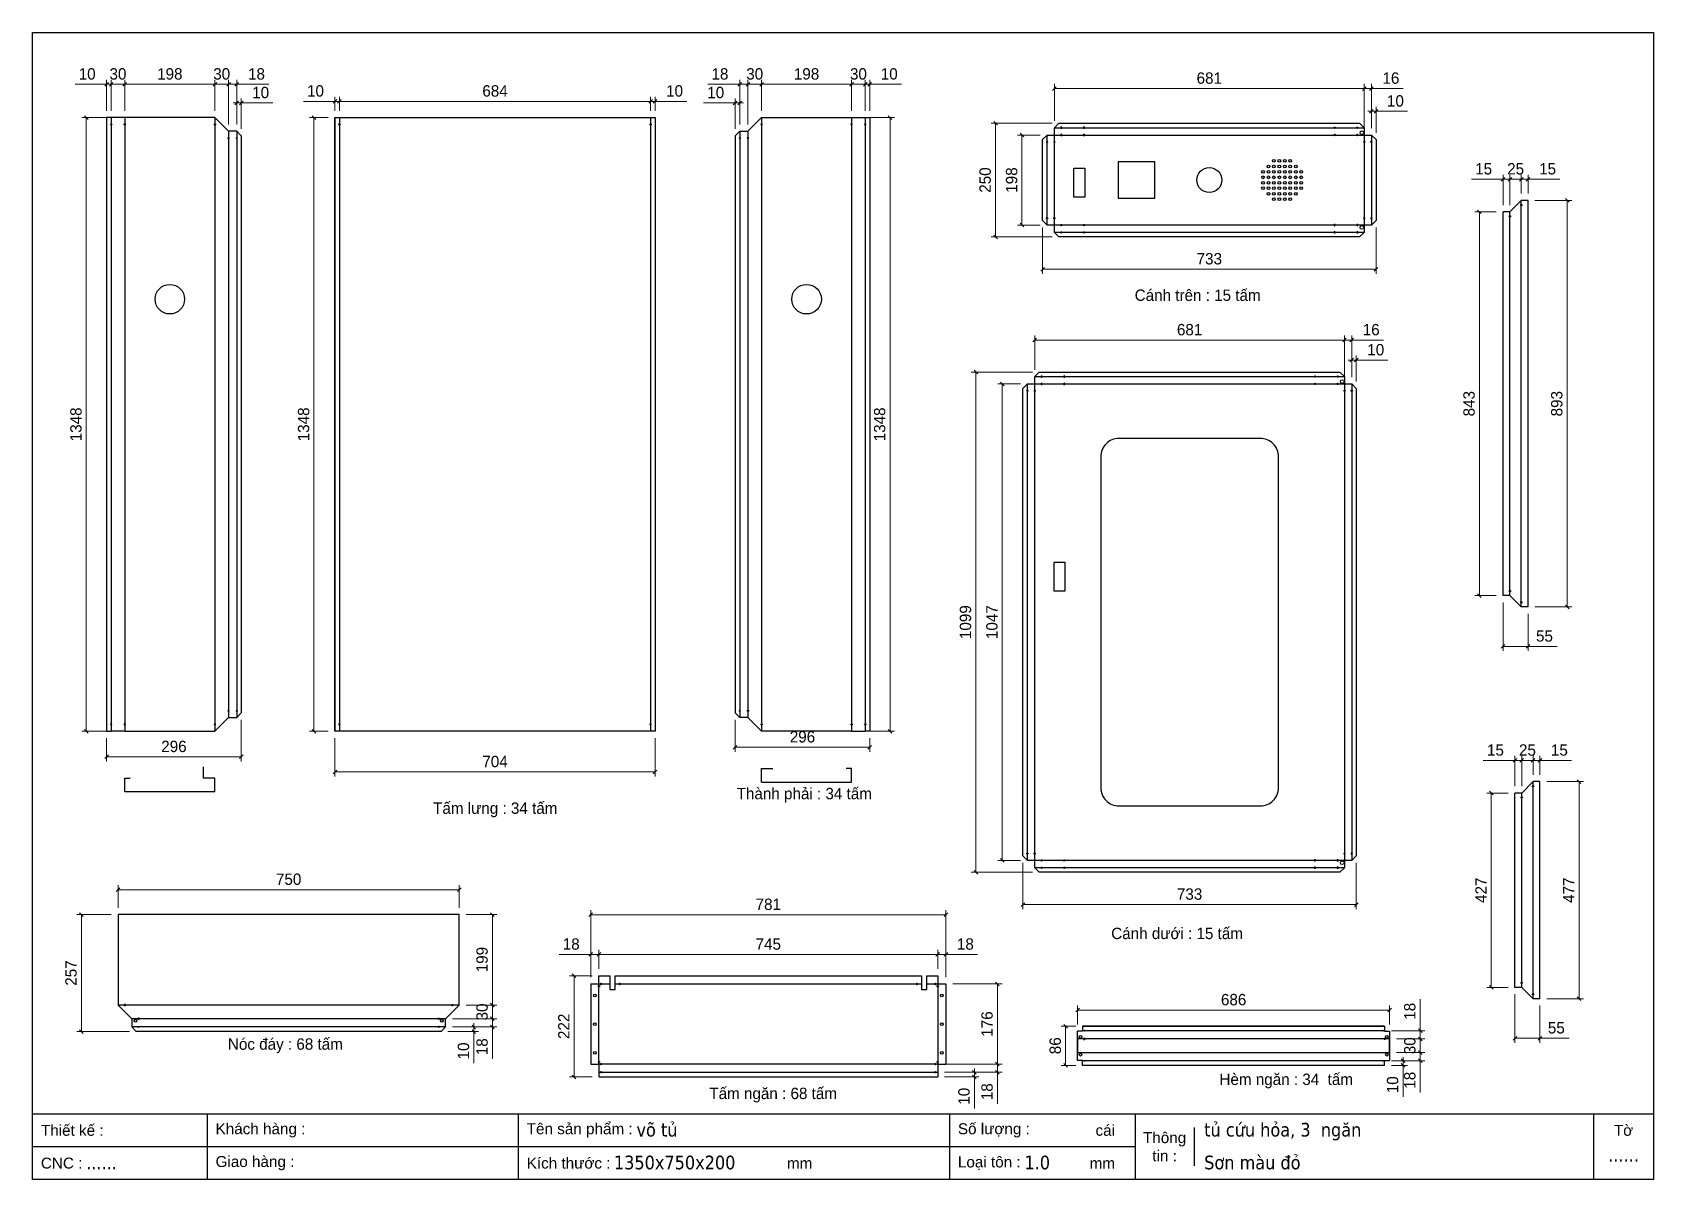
# Model space of a CAD drawing. Header units: millimetres. Extents: x 0 to 3564, y 0 to 2520.
import ezdxf
from ezdxf.enums import TextEntityAlignment as Align

# ---------------------------------------------------------------- set-up
doc = ezdxf.new("R2010")
doc.units = ezdxf.units.MM
doc.layers.add('CNC', color=7, linetype='Continuous')
doc.layers.add('DIM', color=253, linetype='Continuous')
doc.styles.add('Arial', font='arial.ttf')
doc.styles.add('Tahoma (Input Text)', font='tahoma.ttf')
doc.dimstyles.new('Dim-25', dxfattribs={"dimtxt": 25, "dimasz": 8, "dimexe": 10, "dimexo": 15, "dimgap": 10, "dimtad": 1, "dimdec": 0, "dimtxsty": 'Standard', "dimblk": 'OBLIQUE', "dimcen": 10, "dimclrd": 5, "dimclre": 5, "dimclrt": 3, "dimazin": 3, "dimtfac": 1, "dimtdec": 0, "dimtmove": 0, "dimatfit": 3, "dimldrblk": 'OBLIQUE', "dimlwd": 9, "dimlwe": 9})

msp = doc.modelspace()

# ---------------------------------------------------------------- texts
at = {"color": 2, "char_height": 25, "attachment_point": 5}
for s, insert, width in [('Cánh trên : 15 tấm', (2561.7, 1942.6), 775), ('Thành phải : 34 tấm', (1696.9, 844.2), 775), ('Tấm lưng : 34 tấm', (1017.5, 812.1), 775), ('Cánh dưới : 15 tấm', (2516.5, 540.6), 925), ('Nóc đáy : 68 tấm', (556.1, 293.9), 775), ('Hèm ngăn : 34  tấm ', (2756.4, 216.5), 775), ('Tấm ngăn : 68 tấm', (1628.5, 185.5), 925)]:
    msp.add_mtext(s, dxfattribs=dict(at, insert=insert, width=width))

# ---------------------------------------------------------------- blocks, each defined once
blk = doc.blocks.new('khungtenAsean2')
at = {"color": 7}
for p, q in [((2970, -1980), (0, -1980)), ((320, -1980), (320, -2100)), ((890, -1980), (890, -2100)), ((1680, -1980), (1680, -2100)), ((2020, -1980), (2020, -2100)), ((2860, -1980), (2860, -2100)), ((2128.3, -2005), (2128.3, -2075)), ((2020, -2040), (0, -2040))]:
    blk.add_line(p, q, dxfattribs=at)
blk.add_lwpolyline([(0, 0), (2970, 0), (2970, -2100), (0, -2100)], close=True, dxfattribs=at)
at = {"color": 2, "char_height": 20, "style": 'Arial'}
for s, insert, width, attachment_point in [('  Thiết kế :', (0, -2010), 917.634, 4), ('  Khách hàng :', (320, -2010), 917.634, 4), ('  Tên sản phẩm :', (890, -2010), 917.634, 4), ('  Số lượng :', (1680, -2010), 917.634, 4), ('cái', (1947.6, -2010), 917.634, 4), ('Thông\\Ptin :', (2074.2, -2040), 108.311, 5), ('Tờ', (2915, -2010), 110, 5), ('  CNC :', (0, -2070), 917.634, 4), ('  Giao hàng :', (320, -2070), 917.634, 4), ('  Kích thước :', (890, -2070), 917.634, 4), ('mm', (1382.3, -2070), 917.634, 4), ('  Loại tôn :', (1680, -2070), 917.634, 4), ('mm', (1936.9, -2070), 917.634, 4)]:
    blk.add_mtext(s, dxfattribs=dict(at, insert=insert, width=width, attachment_point=attachment_point))
at = {"color": 1, "style": 'Tahoma (Input Text)', "flags": 8}
for tag, p in [('#01', (137.1, -2021.3)), ('#03', (506.6, -2019.3)), ('#05', (1106.6, -2021.3)), ('#07', (1834.7, -2021.3)), ('#09', (2146.7, -2021.3)), ('#02', (98.5, -2081.3)), ('#04', (486.1, -2081.3)), ('#06', (1065.3, -2081.3)), ('#08', (1817.4, -2081.3)), ('#10', (2146.7, -2081.3))]:
    blk.add_attdef(tag, p, '', height=25, dxfattribs=at)
blk.add_attdef('#11', text='', height=25, dxfattribs=at).set_placement((2915, -2067.3), align=Align.CENTER)
blk = doc.blocks.new('*D1')
at = {"color": 0, "linetype": 'ByBlock', "lineweight": -2}
for p, q in [((122.5, 2329), (114.5, 2337)), ((114.5, 989), (122.5, 981))]:
    blk.add_line(p, q, dxfattribs=at)
at = {"layer": 'Defpoints', "color": 0, "transparency": 16777216}
for p in [(203.1, 2333), (118.5, 985), (203.1, 985)]:
    blk.add_point(p, dxfattribs=at)
at = {"layer": 'DIM', "color": 5, "lineweight": 9, "transparency": 16777216}
for p, q in [((188.1, 2333), (108.5, 2333)), ((118.5, 2333), (118.5, 985)), ((188.1, 985), (108.5, 985))]:
    blk.add_line(p, q, dxfattribs=at)
at = {"layer": 'DIM', "color": 3, "transparency": 16777216, "insert": (95.8, 1659), "char_height": 25, "attachment_point": 5, "rotation": 90}
blk.add_mtext('1348', dxfattribs=at)
blk = doc.blocks.new('_Oblique')
at = {"color": 0, "linetype": 'ByBlock', "lineweight": -2}
blk.add_line((-0.5, -0.5), (0.5, 0.5), dxfattribs=at)
blk = doc.blocks.new('*D2')
at = {"color": 0, "linetype": 'ByBlock', "lineweight": -2}
for p, q in [((207.1, 2410.1), (199.1, 2402.1)), ((397.1, 2402.1), (405.1, 2410.1))]:
    blk.add_line(p, q, dxfattribs=at)
at = {"layer": 'Defpoints', "color": 0, "transparency": 16777216}
for p in [(203.1, 2406.1), (203.1, 2333), (401.1, 2333)]:
    blk.add_point(p, dxfattribs=at)
at = {"layer": 'DIM', "color": 5, "lineweight": 9, "transparency": 16777216}
for p, q in [((203.1, 2348), (203.1, 2416.1)), ((401.1, 2406.1), (203.1, 2406.1)), ((401.1, 2348), (401.1, 2416.1))]:
    blk.add_line(p, q, dxfattribs=at)
at = {"layer": 'DIM', "color": 3, "transparency": 16777216, "insert": (302.1, 2428.8), "char_height": 25, "attachment_point": 5}
blk.add_mtext('198', dxfattribs=at)
blk = doc.blocks.new('*D3')
at = {"color": 0, "linetype": 'ByBlock', "lineweight": -2}
for p, q in [((177.1, 2410.1), (169.1, 2402.1)), ((199.1, 2402.1), (207.1, 2410.1))]:
    blk.add_line(p, q, dxfattribs=at)
at = {"layer": 'Defpoints', "color": 0, "transparency": 16777216}
for p in [(173.1, 2406.1), (173.1, 2333), (203.1, 2333)]:
    blk.add_point(p, dxfattribs=at)
at = {"layer": 'DIM', "color": 5, "lineweight": 9, "transparency": 16777216}
for p, q in [((173.1, 2348), (173.1, 2416.1)), ((203.1, 2406.1), (173.1, 2406.1)), ((203.1, 2348), (203.1, 2416.1))]:
    blk.add_line(p, q, dxfattribs=at)
at = {"layer": 'DIM', "color": 3, "transparency": 16777216, "insert": (188.1, 2428.8), "char_height": 25, "attachment_point": 5}
blk.add_mtext('30', dxfattribs=at)
blk = doc.blocks.new('*D4')
at = {"color": 0, "linetype": 'ByBlock', "lineweight": -2}
for p, q in [((159.1, 2402.1), (167.1, 2410.1)), ((177.1, 2410.1), (169.1, 2402.1))]:
    blk.add_line(p, q, dxfattribs=at)
at = {"layer": 'Defpoints', "color": 0, "transparency": 16777216}
for p in [(163.1, 2406.1), (163.1, 2333), (173.1, 2333)]:
    blk.add_point(p, dxfattribs=at)
at = {"layer": 'DIM', "color": 5, "lineweight": 9, "transparency": 16777216}
for p, q in [((163.1, 2406.1), (93.8, 2406.1)), ((163.1, 2348), (163.1, 2416.1)), ((173.1, 2406.1), (163.1, 2406.1)), ((173.1, 2348), (173.1, 2416.1)), ((173.1, 2406.1), (181.1, 2406.1))]:
    blk.add_line(p, q, dxfattribs=at)
at = {"layer": 'DIM', "color": 3, "transparency": 16777216, "insert": (120.4, 2428.8), "char_height": 25, "attachment_point": 5}
blk.add_mtext('10', dxfattribs=at)
blk = doc.blocks.new('*D5')
at = {"color": 0, "linetype": 'ByBlock', "lineweight": -2}
for p, q in [((167.1, 932.7), (159.1, 924.7)), ((455.1, 924.7), (463.1, 932.7))]:
    blk.add_line(p, q, dxfattribs=at)
at = {"layer": 'Defpoints', "color": 0, "transparency": 16777216}
for p in [(459.1, 1025), (163.1, 985), (163.1, 928.7)]:
    blk.add_point(p, dxfattribs=at)
at = {"layer": 'DIM', "color": 5, "lineweight": 9, "transparency": 16777216}
for p, q in [((459.1, 1010), (459.1, 918.7)), ((163.1, 970), (163.1, 918.7)), ((459.1, 928.7), (163.1, 928.7))]:
    blk.add_line(p, q, dxfattribs=at)
at = {"layer": 'DIM', "color": 3, "transparency": 16777216, "insert": (311.1, 951.4), "char_height": 25, "attachment_point": 5}
blk.add_mtext('296', dxfattribs=at)
blk = doc.blocks.new('*D6')
at = {"color": 0, "linetype": 'ByBlock', "lineweight": -2}
for p, q in [((405.1, 2410.1), (397.1, 2402.1)), ((427.1, 2402.1), (435.1, 2410.1))]:
    blk.add_line(p, q, dxfattribs=at)
at = {"layer": 'Defpoints', "color": 0, "transparency": 16777216}
for p in [(431.1, 2406.1), (401.1, 2333), (431.1, 2303)]:
    blk.add_point(p, dxfattribs=at)
at = {"layer": 'DIM', "color": 5, "lineweight": 9, "transparency": 16777216}
for p, q in [((401.1, 2348), (401.1, 2416.1)), ((401.1, 2406.1), (431.1, 2406.1)), ((431.1, 2318), (431.1, 2416.1))]:
    blk.add_line(p, q, dxfattribs=at)
at = {"layer": 'DIM', "color": 3, "transparency": 16777216, "insert": (416.1, 2428.8), "char_height": 25, "attachment_point": 5}
blk.add_mtext('30', dxfattribs=at)
blk = doc.blocks.new('*D7')
at = {"color": 0, "linetype": 'ByBlock', "lineweight": -2}
for p, q in [((427.1, 2402.1), (435.1, 2410.1)), ((453.1, 2410.1), (445.1, 2402.1))]:
    blk.add_line(p, q, dxfattribs=at)
at = {"layer": 'Defpoints', "color": 0, "transparency": 16777216}
for p in [(449.1, 2406.1), (431.1, 2303), (449.1, 2303)]:
    blk.add_point(p, dxfattribs=at)
at = {"layer": 'DIM', "color": 5, "lineweight": 9, "transparency": 16777216}
for p, q in [((431.1, 2406.1), (423.1, 2406.1)), ((431.1, 2318), (431.1, 2416.1)), ((431.1, 2406.1), (449.1, 2406.1)), ((449.1, 2318), (449.1, 2416.1)), ((449.1, 2406.1), (519.4, 2406.1))]:
    blk.add_line(p, q, dxfattribs=at)
at = {"layer": 'DIM', "color": 3, "transparency": 16777216, "insert": (492.6, 2428.8), "char_height": 25, "attachment_point": 5}
blk.add_mtext('18', dxfattribs=at)
blk = doc.blocks.new('*D8')
at = {"color": 0, "linetype": 'ByBlock', "lineweight": -2}
for p, q in [((445.1, 2361.1), (453.1, 2369.1)), ((463.1, 2369.1), (455.1, 2361.1))]:
    blk.add_line(p, q, dxfattribs=at)
at = {"layer": 'Defpoints', "color": 0, "transparency": 16777216}
for p in [(459.1, 2365.1), (449.1, 2303), (459.1, 2293)]:
    blk.add_point(p, dxfattribs=at)
at = {"layer": 'DIM', "color": 5, "lineweight": 9, "transparency": 16777216}
for p, q in [((449.1, 2365.1), (441.1, 2365.1)), ((449.1, 2318), (449.1, 2375.1)), ((449.1, 2365.1), (459.1, 2365.1)), ((459.1, 2308), (459.1, 2375.1)), ((459.1, 2365.1), (528.5, 2365.1))]:
    blk.add_line(p, q, dxfattribs=at)
at = {"layer": 'DIM', "color": 3, "transparency": 16777216, "insert": (501.8, 2387.9), "char_height": 25, "attachment_point": 5}
blk.add_mtext('10', dxfattribs=at)
blk = doc.blocks.new('f3daunguoc')
at = {"layer": 'CNC', "color": 2, "lineweight": -3}
blk.add_circle((0, 0), 1.5, dxfattribs=at)
blk = doc.blocks.new('f2dauxuoi')
at = {"layer": 'CNC', "color": 2, "lineweight": -3}
blk.add_circle((0, 0), 1, dxfattribs=at)
blk = doc.blocks.new('*D9')
at = {"color": 0, "linetype": 'ByBlock', "lineweight": -2}
for p, q in [((1355, 2364.6), (1363, 2372.6)), ((1373, 2372.6), (1365, 2364.6))]:
    blk.add_line(p, q, dxfattribs=at)
at = {"layer": 'Defpoints', "color": 0, "transparency": 16777216}
for p in [(1369, 2368.6), (1359, 2333), (1369, 2333)]:
    blk.add_point(p, dxfattribs=at)
at = {"layer": 'DIM', "color": 5, "lineweight": 9, "transparency": 16777216}
for p, q in [((1359, 2368.6), (1351, 2368.6)), ((1359, 2348), (1359, 2378.6)), ((1359, 2368.6), (1369, 2368.6)), ((1369, 2348), (1369, 2378.6)), ((1369, 2368.6), (1438.4, 2368.6))]:
    blk.add_line(p, q, dxfattribs=at)
at = {"layer": 'DIM', "color": 3, "transparency": 16777216, "insert": (1411.7, 2391.4), "char_height": 25, "attachment_point": 5}
blk.add_mtext('10', dxfattribs=at)
blk = doc.blocks.new('*D10')
at = {"color": 0, "linetype": 'ByBlock', "lineweight": -2}
for p, q in [((679, 2372.6), (671, 2364.6)), ((1355, 2364.6), (1363, 2372.6))]:
    blk.add_line(p, q, dxfattribs=at)
at = {"layer": 'Defpoints', "color": 0, "transparency": 16777216}
for p in [(675, 2368.6), (675, 2333), (1359, 2333)]:
    blk.add_point(p, dxfattribs=at)
at = {"layer": 'DIM', "color": 5, "lineweight": 9, "transparency": 16777216}
for p, q in [((675, 2348), (675, 2378.6)), ((1359, 2368.6), (675, 2368.6)), ((1359, 2348), (1359, 2378.6))]:
    blk.add_line(p, q, dxfattribs=at)
at = {"layer": 'DIM', "color": 3, "transparency": 16777216, "insert": (1017, 2391.4), "char_height": 25, "attachment_point": 5}
blk.add_mtext('684', dxfattribs=at)
blk = doc.blocks.new('*D11')
at = {"color": 0, "linetype": 'ByBlock', "lineweight": -2}
for p, q in [((661, 2364.6), (669, 2372.6)), ((679, 2372.6), (671, 2364.6))]:
    blk.add_line(p, q, dxfattribs=at)
at = {"layer": 'Defpoints', "color": 0, "transparency": 16777216}
for p in [(665, 2368.6), (665, 2333), (675, 2333)]:
    blk.add_point(p, dxfattribs=at)
at = {"layer": 'DIM', "color": 5, "lineweight": 9, "transparency": 16777216}
for p, q in [((665, 2368.6), (595.6, 2368.6)), ((665, 2348), (665, 2378.6)), ((675, 2368.6), (665, 2368.6)), ((675, 2348), (675, 2378.6)), ((675, 2368.6), (683, 2368.6))]:
    blk.add_line(p, q, dxfattribs=at)
at = {"layer": 'DIM', "color": 3, "transparency": 16777216, "insert": (622.3, 2391.4), "char_height": 25, "attachment_point": 5}
blk.add_mtext('10', dxfattribs=at)
blk = doc.blocks.new('*D12')
at = {"color": 0, "linetype": 'ByBlock', "lineweight": -2}
for p, q in [((623, 2329), (615, 2337)), ((615, 989), (623, 981))]:
    blk.add_line(p, q, dxfattribs=at)
at = {"layer": 'Defpoints', "color": 0, "ltscale": 3, "transparency": 16777216}
for p in [(665, 2333), (619, 985), (665, 985)]:
    blk.add_point(p, dxfattribs=at)
at = {"layer": 'DIM', "color": 5, "lineweight": 9, "ltscale": 3, "transparency": 16777216}
for p, q in [((650, 2333), (609, 2333)), ((619, 2333), (619, 985)), ((650, 985), (609, 985))]:
    blk.add_line(p, q, dxfattribs=at)
at = {"layer": 'DIM', "color": 3, "ltscale": 3, "transparency": 16777216, "insert": (596.3, 1659), "char_height": 25, "attachment_point": 5, "rotation": 90}
blk.add_mtext('1348', dxfattribs=at)
blk = doc.blocks.new('*D13')
at = {"color": 0, "linetype": 'ByBlock', "lineweight": -2}
for p, q in [((1889.5, 2329), (1881.5, 2337)), ((1881.5, 989), (1889.5, 981))]:
    blk.add_line(p, q, dxfattribs=at)
at = {"layer": 'Defpoints', "color": 0, "transparency": 16777216}
for p in [(1800.9, 2333), (1800.9, 985), (1885.5, 985)]:
    blk.add_point(p, dxfattribs=at)
at = {"layer": 'DIM', "color": 5, "lineweight": 9, "transparency": 16777216}
for p, q in [((1815.9, 2333), (1895.5, 2333)), ((1885.5, 2333), (1885.5, 985)), ((1815.9, 985), (1895.5, 985))]:
    blk.add_line(p, q, dxfattribs=at)
at = {"layer": 'DIM', "color": 3, "transparency": 16777216, "insert": (1862.8, 1659), "char_height": 25, "attachment_point": 5, "rotation": 90}
blk.add_mtext('1348', dxfattribs=at)
blk = doc.blocks.new('*D14')
at = {"color": 0, "linetype": 'ByBlock', "lineweight": -2}
for p, q in [((1606.9, 2410.1), (1598.9, 2402.1)), ((1796.9, 2402.1), (1804.9, 2410.1))]:
    blk.add_line(p, q, dxfattribs=at)
at = {"layer": 'Defpoints', "color": 0, "transparency": 16777216}
for p in [(1800.9, 2406.1), (1602.9, 2333), (1800.9, 2333)]:
    blk.add_point(p, dxfattribs=at)
at = {"layer": 'DIM', "color": 5, "lineweight": 9, "transparency": 16777216}
for p, q in [((1602.9, 2348), (1602.9, 2416.1)), ((1602.9, 2406.1), (1800.9, 2406.1)), ((1800.9, 2348), (1800.9, 2416.1))]:
    blk.add_line(p, q, dxfattribs=at)
at = {"layer": 'DIM', "color": 3, "transparency": 16777216, "insert": (1701.9, 2428.8), "char_height": 25, "attachment_point": 5}
blk.add_mtext('198', dxfattribs=at)
blk = doc.blocks.new('*D15')
at = {"color": 0, "linetype": 'ByBlock', "lineweight": -2}
for p, q in [((1804.9, 2410.1), (1796.9, 2402.1)), ((1826.9, 2402.1), (1834.9, 2410.1))]:
    blk.add_line(p, q, dxfattribs=at)
at = {"layer": 'Defpoints', "color": 0, "transparency": 16777216}
for p in [(1830.9, 2406.1), (1800.9, 2333), (1830.9, 2333)]:
    blk.add_point(p, dxfattribs=at)
at = {"layer": 'DIM', "color": 5, "lineweight": 9, "transparency": 16777216}
for p, q in [((1800.9, 2348), (1800.9, 2416.1)), ((1800.9, 2406.1), (1830.9, 2406.1)), ((1830.9, 2348), (1830.9, 2416.1))]:
    blk.add_line(p, q, dxfattribs=at)
at = {"layer": 'DIM', "color": 3, "transparency": 16777216, "insert": (1815.9, 2428.8), "char_height": 25, "attachment_point": 5}
blk.add_mtext('30', dxfattribs=at)
blk = doc.blocks.new('*D16')
at = {"color": 0, "linetype": 'ByBlock', "lineweight": -2}
for p, q in [((1826.9, 2402.1), (1834.9, 2410.1)), ((1844.9, 2410.1), (1836.9, 2402.1))]:
    blk.add_line(p, q, dxfattribs=at)
at = {"layer": 'Defpoints', "color": 0, "transparency": 16777216}
for p in [(1840.9, 2406.1), (1830.9, 2333), (1840.9, 2333)]:
    blk.add_point(p, dxfattribs=at)
at = {"layer": 'DIM', "color": 5, "lineweight": 9, "transparency": 16777216}
for p, q in [((1830.9, 2406.1), (1822.9, 2406.1)), ((1830.9, 2348), (1830.9, 2416.1)), ((1830.9, 2406.1), (1840.9, 2406.1)), ((1840.9, 2348), (1840.9, 2416.1)), ((1840.9, 2406.1), (1910.3, 2406.1))]:
    blk.add_line(p, q, dxfattribs=at)
at = {"layer": 'DIM', "color": 3, "transparency": 16777216, "insert": (1883.6, 2428.8), "char_height": 25, "attachment_point": 5}
blk.add_mtext('10', dxfattribs=at)
blk = doc.blocks.new('*D17')
at = {"color": 0, "linetype": 'ByBlock', "lineweight": -2}
for p, q in [((1548.9, 953.8), (1540.9, 945.8)), ((1836.9, 945.8), (1844.9, 953.8))]:
    blk.add_line(p, q, dxfattribs=at)
at = {"layer": 'Defpoints', "color": 0, "transparency": 16777216}
for p in [(1544.9, 1025), (1840.9, 985), (1840.9, 949.8)]:
    blk.add_point(p, dxfattribs=at)
at = {"layer": 'DIM', "color": 5, "lineweight": 9, "transparency": 16777216}
for p, q in [((1544.9, 1010), (1544.9, 939.8)), ((1840.9, 970), (1840.9, 939.8)), ((1544.9, 949.8), (1840.9, 949.8))]:
    blk.add_line(p, q, dxfattribs=at)
at = {"layer": 'DIM', "color": 3, "transparency": 16777216, "insert": (1692.9, 972.5), "char_height": 25, "attachment_point": 5}
blk.add_mtext('296', dxfattribs=at)
blk = doc.blocks.new('*D18')
at = {"color": 0, "linetype": 'ByBlock', "lineweight": -2}
for p, q in [((1576.9, 2410.1), (1568.9, 2402.1)), ((1598.9, 2402.1), (1606.9, 2410.1))]:
    blk.add_line(p, q, dxfattribs=at)
at = {"layer": 'Defpoints', "color": 0, "transparency": 16777216}
for p in [(1572.9, 2406.1), (1602.9, 2333), (1572.9, 2303)]:
    blk.add_point(p, dxfattribs=at)
at = {"layer": 'DIM', "color": 5, "lineweight": 9, "transparency": 16777216}
for p, q in [((1572.9, 2318), (1572.9, 2416.1)), ((1602.9, 2406.1), (1572.9, 2406.1)), ((1602.9, 2348), (1602.9, 2416.1))]:
    blk.add_line(p, q, dxfattribs=at)
at = {"layer": 'DIM', "color": 3, "transparency": 16777216, "insert": (1587.9, 2428.8), "char_height": 25, "attachment_point": 5}
blk.add_mtext('30', dxfattribs=at)
blk = doc.blocks.new('*D19')
at = {"color": 0, "linetype": 'ByBlock', "lineweight": -2}
for p, q in [((1550.9, 2402.1), (1558.9, 2410.1)), ((1576.9, 2410.1), (1568.9, 2402.1))]:
    blk.add_line(p, q, dxfattribs=at)
at = {"layer": 'Defpoints', "color": 0, "transparency": 16777216}
for p in [(1554.9, 2406.1), (1554.9, 2303), (1572.9, 2303)]:
    blk.add_point(p, dxfattribs=at)
at = {"layer": 'DIM', "color": 5, "lineweight": 9, "transparency": 16777216}
for p, q in [((1554.9, 2406.1), (1484.7, 2406.1)), ((1554.9, 2318), (1554.9, 2416.1)), ((1572.9, 2406.1), (1554.9, 2406.1)), ((1572.9, 2318), (1572.9, 2416.1)), ((1572.9, 2406.1), (1580.9, 2406.1))]:
    blk.add_line(p, q, dxfattribs=at)
at = {"layer": 'DIM', "color": 3, "transparency": 16777216, "insert": (1511.5, 2428.8), "char_height": 25, "attachment_point": 5}
blk.add_mtext('18', dxfattribs=at)
blk = doc.blocks.new('*D20')
at = {"color": 0, "linetype": 'ByBlock', "lineweight": -2}
for p, q in [((1540.9, 2361.1), (1548.9, 2369.1)), ((1558.9, 2369.1), (1550.9, 2361.1))]:
    blk.add_line(p, q, dxfattribs=at)
at = {"layer": 'Defpoints', "color": 0, "transparency": 16777216}
for p in [(1544.9, 2365.1), (1544.9, 2293), (1554.9, 2303)]:
    blk.add_point(p, dxfattribs=at)
at = {"layer": 'DIM', "color": 5, "lineweight": 9, "transparency": 16777216}
for p, q in [((1544.9, 2365.1), (1475.6, 2365.1)), ((1544.9, 2308), (1544.9, 2375.1)), ((1554.9, 2365.1), (1544.9, 2365.1)), ((1554.9, 2318), (1554.9, 2375.1)), ((1554.9, 2365.1), (1562.9, 2365.1))]:
    blk.add_line(p, q, dxfattribs=at)
at = {"layer": 'DIM', "color": 3, "transparency": 16777216, "insert": (1502.2, 2387.9), "char_height": 25, "attachment_point": 5}
blk.add_mtext('10', dxfattribs=at)
blk = doc.blocks.new('*D21')
at = {"color": 0, "linetype": 'ByBlock', "lineweight": -2}
for p, q in [((2181.5, 608.2), (2173.5, 600.2)), ((2906.5, 600.2), (2914.5, 608.2))]:
    blk.add_line(p, q, dxfattribs=at)
at = {"layer": 'Defpoints', "color": 0, "transparency": 16777216}
for p in [(2177.5, 711), (2910.5, 711), (2910.5, 604.2)]:
    blk.add_point(p, dxfattribs=at)
at = {"layer": 'DIM', "color": 5, "lineweight": 9, "transparency": 16777216}
for p, q in [((2177.5, 696), (2177.5, 594.2)), ((2910.5, 696), (2910.5, 594.2)), ((2177.5, 604.2), (2910.5, 604.2))]:
    blk.add_line(p, q, dxfattribs=at)
at = {"layer": 'DIM', "color": 3, "transparency": 16777216, "insert": (2544, 627), "char_height": 25, "attachment_point": 5}
blk.add_mtext('733', dxfattribs=at)
blk = doc.blocks.new('*D22')
at = {"color": 0, "linetype": 'ByBlock', "lineweight": -2}
for p, q in [((2896.5, 1796.1), (2904.5, 1804.1)), ((2914.5, 1804.1), (2906.5, 1796.1))]:
    blk.add_line(p, q, dxfattribs=at)
at = {"layer": 'Defpoints', "color": 0, "transparency": 16777216}
for p in [(2910.5, 1800.1), (2900.5, 1748), (2910.5, 1738)]:
    blk.add_point(p, dxfattribs=at)
at = {"layer": 'DIM', "color": 5, "lineweight": 9, "transparency": 16777216}
for p, q in [((2900.5, 1800.1), (2892.5, 1800.1)), ((2900.5, 1763), (2900.5, 1810.1)), ((2900.5, 1800.1), (2910.5, 1800.1)), ((2910.5, 1753), (2910.5, 1810.1)), ((2910.5, 1800.1), (2979.9, 1800.1))]:
    blk.add_line(p, q, dxfattribs=at)
at = {"layer": 'DIM', "color": 3, "transparency": 16777216, "insert": (2953.2, 1822.9), "char_height": 25, "attachment_point": 5}
blk.add_mtext('10', dxfattribs=at)
blk = doc.blocks.new('*D23')
at = {"color": 0, "linetype": 'ByBlock', "lineweight": -2}
for p, q in [((2880.5, 1840.1), (2888.5, 1848.1)), ((2904.5, 1848.1), (2896.5, 1840.1))]:
    blk.add_line(p, q, dxfattribs=at)
at = {"layer": 'Defpoints', "color": 0, "transparency": 16777216}
for p in [(2900.5, 1844.1), (2884.5, 1748), (2900.5, 1748)]:
    blk.add_point(p, dxfattribs=at)
at = {"layer": 'DIM', "color": 5, "lineweight": 9, "transparency": 16777216}
for p, q in [((2884.5, 1763), (2884.5, 1854.1)), ((2900.5, 1763), (2900.5, 1854.1)), ((2884.5, 1844.1), (2876.5, 1844.1)), ((2884.5, 1844.1), (2900.5, 1844.1)), ((2900.5, 1844.1), (2969.9, 1844.1))]:
    blk.add_line(p, q, dxfattribs=at)
at = {"layer": 'DIM', "color": 3, "transparency": 16777216, "insert": (2943.2, 1866.9), "char_height": 25, "attachment_point": 5}
blk.add_mtext('16', dxfattribs=at)
blk = doc.blocks.new('*D24')
at = {"color": 0, "linetype": 'ByBlock', "lineweight": -2}
for p, q in [((2207.5, 1848.1), (2199.5, 1840.1)), ((2880.5, 1840.1), (2888.5, 1848.1))]:
    blk.add_line(p, q, dxfattribs=at)
at = {"layer": 'Defpoints', "color": 0, "transparency": 16777216}
for p in [(2203.5, 1844.1), (2203.5, 1764), (2884.5, 1764)]:
    blk.add_point(p, dxfattribs=at)
at = {"layer": 'DIM', "color": 5, "lineweight": 9, "transparency": 16777216}
for p, q in [((2203.5, 1779), (2203.5, 1854.1)), ((2884.5, 1779), (2884.5, 1854.1)), ((2884.5, 1844.1), (2203.5, 1844.1))]:
    blk.add_line(p, q, dxfattribs=at)
at = {"layer": 'DIM', "color": 3, "transparency": 16777216, "insert": (2544, 1866.9), "char_height": 25, "attachment_point": 5}
blk.add_mtext('681', dxfattribs=at)
blk = doc.blocks.new('*D25')
at = {"color": 0, "linetype": 'ByBlock', "lineweight": -2}
for p, q in [((2078.1, 1770), (2070.1, 1778)), ((2070.1, 679), (2078.1, 671))]:
    blk.add_line(p, q, dxfattribs=at)
at = {"layer": 'Defpoints', "color": 0, "transparency": 16777216}
for p in [(2213.5, 1774), (2074.1, 675), (2213.5, 675)]:
    blk.add_point(p, dxfattribs=at)
at = {"layer": 'DIM', "color": 5, "lineweight": 9, "transparency": 16777216}
for p, q in [((2198.5, 1774), (2064.1, 1774)), ((2074.1, 1774), (2074.1, 675)), ((2198.5, 675), (2064.1, 675))]:
    blk.add_line(p, q, dxfattribs=at)
at = {"layer": 'DIM', "color": 3, "transparency": 16777216, "insert": (2051.3, 1224.5), "char_height": 25, "attachment_point": 5, "rotation": 90}
blk.add_mtext('1099', dxfattribs=at)
blk = doc.blocks.new('*D26')
at = {"color": 0, "linetype": 'ByBlock', "lineweight": -2}
for p, q in [((2136.2, 1744), (2128.2, 1752)), ((2128.2, 705), (2136.2, 697))]:
    blk.add_line(p, q, dxfattribs=at)
at = {"layer": 'Defpoints', "color": 0, "transparency": 16777216}
for p in [(2132.2, 1748), (2187.5, 1748), (2187.5, 701)]:
    blk.add_point(p, dxfattribs=at)
at = {"layer": 'DIM', "color": 5, "lineweight": 9, "transparency": 16777216}
for p, q in [((2172.5, 1748), (2122.2, 1748)), ((2132.2, 701), (2132.2, 1748)), ((2172.5, 701), (2122.2, 701))]:
    blk.add_line(p, q, dxfattribs=at)
at = {"layer": 'DIM', "color": 3, "transparency": 16777216, "insert": (2109.5, 1224.5), "char_height": 25, "attachment_point": 5, "rotation": 90}
blk.add_mtext('1047', dxfattribs=at)
blk = doc.blocks.new('*D27')
at = {"color": 0, "linetype": 'ByBlock', "lineweight": -2}
for p, q in [((192.3, 640.8), (184.3, 632.8)), ((934.3, 632.8), (942.3, 640.8))]:
    blk.add_line(p, q, dxfattribs=at)
at = {"layer": 'Defpoints', "color": 0, "transparency": 16777216}
for p in [(188.3, 636.8), (188.3, 582.2), (938.3, 582.2)]:
    blk.add_point(p, dxfattribs=at)
at = {"layer": 'DIM', "color": 5, "lineweight": 9, "transparency": 16777216}
for p, q in [((188.3, 597.2), (188.3, 646.8)), ((938.3, 597.2), (938.3, 646.8)), ((938.3, 636.8), (188.3, 636.8))]:
    blk.add_line(p, q, dxfattribs=at)
at = {"layer": 'DIM', "color": 3, "transparency": 16777216, "insert": (563.3, 659.6), "char_height": 25, "attachment_point": 5}
blk.add_mtext('750', dxfattribs=at)
blk = doc.blocks.new('*D28')
at = {"color": 0, "linetype": 'ByBlock', "lineweight": -2}
for p, q in [((1015.3, 578.2), (1007.3, 586.2)), ((1007.3, 387.2), (1015.3, 379.2))]:
    blk.add_line(p, q, dxfattribs=at)
at = {"layer": 'Defpoints', "color": 0, "transparency": 16777216}
for p in [(938.3, 582.2), (1011.3, 582.2), (938.3, 383.2)]:
    blk.add_point(p, dxfattribs=at)
at = {"layer": 'DIM', "color": 5, "lineweight": 9, "transparency": 16777216}
for p, q in [((953.3, 582.2), (1021.3, 582.2)), ((1011.3, 383.2), (1011.3, 582.2)), ((953.3, 383.2), (1021.3, 383.2))]:
    blk.add_line(p, q, dxfattribs=at)
at = {"layer": 'DIM', "color": 3, "transparency": 16777216, "insert": (988.6, 483.2), "char_height": 25, "attachment_point": 5, "rotation": 90}
blk.add_mtext('199', dxfattribs=at)
blk = doc.blocks.new('*D29')
at = {"color": 0, "linetype": 'ByBlock', "lineweight": -2}
for p, q in [((111.7, 578.2), (103.7, 586.2)), ((103.7, 329.2), (111.7, 321.2))]:
    blk.add_line(p, q, dxfattribs=at)
at = {"layer": 'Defpoints', "color": 0, "transparency": 16777216}
for p in [(107.7, 582.2), (188.3, 582.2), (228.3, 325.2)]:
    blk.add_point(p, dxfattribs=at)
at = {"layer": 'DIM', "color": 5, "lineweight": 9, "transparency": 16777216}
for p, q in [((173.3, 582.2), (97.7, 582.2)), ((107.7, 325.2), (107.7, 582.2)), ((213.3, 325.2), (97.7, 325.2))]:
    blk.add_line(p, q, dxfattribs=at)
at = {"layer": 'DIM', "color": 3, "transparency": 16777216, "insert": (84.9, 453.7), "char_height": 25, "attachment_point": 5, "rotation": 90}
blk.add_mtext('257', dxfattribs=at)
blk = doc.blocks.new('*D30')
at = {"color": 0, "linetype": 'ByBlock', "lineweight": -2}
for p, q in [((1015.3, 379.2), (1007.3, 387.2)), ((1007.3, 357.2), (1015.3, 349.2))]:
    blk.add_line(p, q, dxfattribs=at)
at = {"layer": 'Defpoints', "color": 0, "transparency": 16777216}
for p in [(938.3, 383.2), (908.3, 353.2), (1011.3, 353.2)]:
    blk.add_point(p, dxfattribs=at)
at = {"layer": 'DIM', "color": 5, "lineweight": 9, "transparency": 16777216}
for p, q in [((953.3, 383.2), (1021.3, 383.2)), ((1011.3, 383.2), (1011.3, 353.2)), ((923.3, 353.2), (1021.3, 353.2))]:
    blk.add_line(p, q, dxfattribs=at)
at = {"layer": 'DIM', "color": 3, "transparency": 16777216, "insert": (988.6, 368.2), "char_height": 25, "attachment_point": 5, "rotation": 90}
blk.add_mtext('30', dxfattribs=at)
blk = doc.blocks.new('*D31')
at = {"color": 0, "linetype": 'ByBlock', "lineweight": -2}
for p, q in [((1007.3, 357.2), (1015.3, 349.2)), ((1015.3, 331.2), (1007.3, 339.2))]:
    blk.add_line(p, q, dxfattribs=at)
at = {"layer": 'Defpoints', "color": 0, "transparency": 16777216}
for p in [(908.3, 353.2), (908.3, 335.2), (1011.3, 335.2)]:
    blk.add_point(p, dxfattribs=at)
at = {"layer": 'DIM', "color": 5, "lineweight": 9, "transparency": 16777216}
for p, q in [((1011.3, 353.2), (1011.3, 361.2)), ((923.3, 353.2), (1021.3, 353.2)), ((923.3, 335.2), (1021.3, 335.2)), ((1011.3, 353.2), (1011.3, 335.2)), ((1011.3, 335.2), (1011.3, 265))]:
    blk.add_line(p, q, dxfattribs=at)
at = {"layer": 'DIM', "color": 3, "transparency": 16777216, "insert": (988.6, 291.7), "char_height": 25, "attachment_point": 5, "rotation": 90}
blk.add_mtext('18', dxfattribs=at)
blk = doc.blocks.new('*D32')
at = {"color": 0, "linetype": 'ByBlock', "lineweight": -2}
for p, q in [((966.4, 339.2), (974.4, 331.2)), ((974.4, 321.2), (966.4, 329.2))]:
    blk.add_line(p, q, dxfattribs=at)
at = {"layer": 'Defpoints', "color": 0, "transparency": 16777216}
for p in [(898.3, 325.2), (908.3, 335.2), (970.4, 325.2)]:
    blk.add_point(p, dxfattribs=at)
at = {"layer": 'DIM', "color": 5, "lineweight": 9, "transparency": 16777216}
for p, q in [((913.3, 325.2), (980.4, 325.2)), ((923.3, 335.2), (980.4, 335.2)), ((970.4, 335.2), (970.4, 343.2)), ((970.4, 335.2), (970.4, 325.2)), ((970.4, 325.2), (970.4, 255.8))]:
    blk.add_line(p, q, dxfattribs=at)
at = {"layer": 'DIM', "color": 3, "transparency": 16777216, "insert": (947.7, 282.5), "char_height": 25, "attachment_point": 5, "rotation": 90}
blk.add_mtext('10', dxfattribs=at)
blk = doc.blocks.new('*D33')
at = {"color": 0, "linetype": 'ByBlock', "lineweight": -2}
for p, q in [((3009.2, 264.9), (3017.2, 256.9)), ((3017.2, 246.9), (3009.2, 254.9))]:
    blk.add_line(p, q, dxfattribs=at)
at = {"layer": 'Defpoints', "color": 0, "transparency": 16777216}
for p in [(2972.8, 260.9), (2972.8, 250.9), (3013.2, 250.9)]:
    blk.add_point(p, dxfattribs=at)
at = {"layer": 'DIM', "color": 5, "lineweight": 9, "transparency": 16777216}
for p, q in [((2987.8, 260.9), (3023.2, 260.9)), ((2987.8, 250.9), (3023.2, 250.9)), ((3013.2, 260.9), (3013.2, 268.9)), ((3013.2, 260.9), (3013.2, 250.9)), ((3013.2, 250.9), (3013.2, 181.6))]:
    blk.add_line(p, q, dxfattribs=at)
at = {"layer": 'DIM', "color": 3, "transparency": 16777216, "insert": (2990.4, 208.2), "char_height": 25, "attachment_point": 5, "rotation": 90}
blk.add_mtext('10', dxfattribs=at)
blk = doc.blocks.new('*D34')
at = {"color": 0, "linetype": 'ByBlock', "lineweight": -2}
for p, q in [((3047, 330.9), (3055, 322.9)), ((3055, 304.9), (3047, 312.9))]:
    blk.add_line(p, q, dxfattribs=at)
at = {"layer": 'Defpoints', "color": 0, "transparency": 16777216}
for p in [(2972.8, 326.9), (2983.8, 308.9), (3051, 308.9)]:
    blk.add_point(p, dxfattribs=at)
at = {"layer": 'DIM', "color": 5, "lineweight": 9, "transparency": 16777216}
for p, q in [((3051, 326.9), (3051, 396.4)), ((2987.8, 326.9), (3061, 326.9)), ((3051, 308.9), (3051, 326.9)), ((2998.8, 308.9), (3061, 308.9)), ((3051, 308.9), (3051, 300.9))]:
    blk.add_line(p, q, dxfattribs=at)
at = {"layer": 'DIM', "color": 3, "transparency": 16777216, "insert": (3028.2, 369.7), "char_height": 25, "attachment_point": 5, "rotation": 90}
blk.add_mtext('18', dxfattribs=at)
blk = doc.blocks.new('*D35')
at = {"color": 0, "linetype": 'ByBlock', "lineweight": -2}
for p, q in [((3055, 304.9), (3047, 312.9)), ((3047, 282.9), (3055, 274.9))]:
    blk.add_line(p, q, dxfattribs=at)
at = {"layer": 'Defpoints', "color": 0, "transparency": 16777216}
for p in [(2983.8, 308.9), (2983.8, 278.9), (3051, 278.9)]:
    blk.add_point(p, dxfattribs=at)
at = {"layer": 'DIM', "color": 5, "lineweight": 9, "transparency": 16777216}
for p, q in [((2998.8, 308.9), (3061, 308.9)), ((3051, 308.9), (3051, 278.9)), ((2998.8, 278.9), (3061, 278.9))]:
    blk.add_line(p, q, dxfattribs=at)
at = {"layer": 'DIM', "color": 3, "transparency": 16777216, "insert": (3028.2, 293.9), "char_height": 25, "attachment_point": 5, "rotation": 90}
blk.add_mtext('30', dxfattribs=at)
blk = doc.blocks.new('*D36')
at = {"color": 0, "linetype": 'ByBlock', "lineweight": -2}
for p, q in [((3047, 282.9), (3055, 274.9)), ((3055, 256.9), (3047, 264.9))]:
    blk.add_line(p, q, dxfattribs=at)
at = {"layer": 'Defpoints', "color": 0, "transparency": 16777216}
for p in [(2972.8, 260.9), (2983.8, 278.9), (3051, 260.9)]:
    blk.add_point(p, dxfattribs=at)
at = {"layer": 'DIM', "color": 5, "lineweight": 9, "transparency": 16777216}
for p, q in [((3051, 278.9), (3051, 286.9)), ((2987.8, 260.9), (3061, 260.9)), ((2998.8, 278.9), (3061, 278.9)), ((3051, 278.9), (3051, 260.9)), ((3051, 260.9), (3051, 191.4))]:
    blk.add_line(p, q, dxfattribs=at)
at = {"layer": 'DIM', "color": 3, "transparency": 16777216, "insert": (3028.2, 218.2), "char_height": 25, "attachment_point": 5, "rotation": 90}
blk.add_mtext('18', dxfattribs=at)
blk = doc.blocks.new('*D37')
at = {"color": 0, "linetype": 'ByBlock', "lineweight": -2}
for p, q in [((2301.8, 376.3), (2293.8, 368.3)), ((2979.8, 368.3), (2987.8, 376.3))]:
    blk.add_line(p, q, dxfattribs=at)
at = {"layer": 'Defpoints', "color": 0, "transparency": 16777216}
for p in [(2983.8, 372.3), (2297.8, 325.9), (2983.8, 325.9)]:
    blk.add_point(p, dxfattribs=at)
at = {"layer": 'DIM', "color": 5, "lineweight": 9, "transparency": 16777216}
for p, q in [((2297.8, 340.9), (2297.8, 382.3)), ((2297.8, 372.3), (2983.8, 372.3)), ((2983.8, 340.9), (2983.8, 382.3))]:
    blk.add_line(p, q, dxfattribs=at)
at = {"layer": 'DIM', "color": 3, "transparency": 16777216, "insert": (2640.8, 395.1), "char_height": 25, "attachment_point": 5}
blk.add_mtext('686', dxfattribs=at)
blk = doc.blocks.new('*D38')
at = {"color": 0, "linetype": 'ByBlock', "lineweight": -2}
for p, q in [((2275.5, 332.9), (2267.5, 340.9)), ((2267.5, 254.9), (2275.5, 246.9))]:
    blk.add_line(p, q, dxfattribs=at)
at = {"layer": 'Defpoints', "color": 0, "transparency": 16777216}
for p in [(2308.8, 336.9), (2271.5, 250.9), (2308.8, 250.9)]:
    blk.add_point(p, dxfattribs=at)
at = {"layer": 'DIM', "color": 5, "lineweight": 9, "transparency": 16777216}
for p, q in [((2293.8, 336.9), (2261.5, 336.9)), ((2271.5, 336.9), (2271.5, 250.9)), ((2293.8, 250.9), (2261.5, 250.9))]:
    blk.add_line(p, q, dxfattribs=at)
at = {"layer": 'DIM', "color": 3, "transparency": 16777216, "insert": (2248.7, 293.9), "char_height": 25, "attachment_point": 5, "rotation": 90}
blk.add_mtext('86', dxfattribs=at)
blk = doc.blocks.new('*D39')
at = {"color": 0, "linetype": 'ByBlock', "lineweight": -2}
for p, q in [((1986.3, 490.5), (1994.3, 498.5)), ((2012.3, 498.5), (2004.3, 490.5))]:
    blk.add_line(p, q, dxfattribs=at)
at = {"layer": 'Defpoints', "color": 0, "transparency": 16777216}
for p in [(2008.3, 494.5), (1990.3, 447.6), (2008.3, 429.6)]:
    blk.add_point(p, dxfattribs=at)
at = {"layer": 'DIM', "color": 5, "lineweight": 9, "transparency": 16777216}
for p, q in [((1990.3, 462.6), (1990.3, 504.5)), ((2008.3, 444.6), (2008.3, 504.5)), ((1990.3, 494.5), (1982.3, 494.5)), ((1990.3, 494.5), (2008.3, 494.5)), ((2008.3, 494.5), (2077.8, 494.5))]:
    blk.add_line(p, q, dxfattribs=at)
at = {"layer": 'DIM', "color": 3, "transparency": 16777216, "insert": (2051.1, 517.2), "char_height": 25, "attachment_point": 5}
blk.add_mtext('18', dxfattribs=at)
blk = doc.blocks.new('*D40')
at = {"color": 0, "linetype": 'ByBlock', "lineweight": -2}
for p, q in [((1249.3, 498.5), (1241.3, 490.5)), ((1986.3, 490.5), (1994.3, 498.5))]:
    blk.add_line(p, q, dxfattribs=at)
at = {"layer": 'Defpoints', "color": 0, "transparency": 16777216}
for p in [(1245.3, 494.5), (1245.3, 447.6), (1990.3, 447.6)]:
    blk.add_point(p, dxfattribs=at)
at = {"layer": 'DIM', "color": 5, "lineweight": 9, "transparency": 16777216}
for p, q in [((1245.3, 462.6), (1245.3, 504.5)), ((1990.3, 462.6), (1990.3, 504.5)), ((1990.3, 494.5), (1245.3, 494.5))]:
    blk.add_line(p, q, dxfattribs=at)
at = {"layer": 'DIM', "color": 3, "transparency": 16777216, "insert": (1617.8, 517.2), "char_height": 25, "attachment_point": 5}
blk.add_mtext('745', dxfattribs=at)
blk = doc.blocks.new('*D41')
at = {"color": 0, "linetype": 'ByBlock', "lineweight": -2}
for p, q in [((1223.3, 490.5), (1231.3, 498.5)), ((1249.3, 498.5), (1241.3, 490.5))]:
    blk.add_line(p, q, dxfattribs=at)
at = {"layer": 'Defpoints', "color": 0, "transparency": 16777216}
for p in [(1227.3, 494.5), (1227.3, 429.6), (1245.3, 447.6)]:
    blk.add_point(p, dxfattribs=at)
at = {"layer": 'DIM', "color": 5, "lineweight": 9, "transparency": 16777216}
for p, q in [((1227.3, 444.6), (1227.3, 504.5)), ((1245.3, 462.6), (1245.3, 504.5)), ((1227.3, 494.5), (1157.8, 494.5)), ((1245.3, 494.5), (1227.3, 494.5)), ((1245.3, 494.5), (1253.3, 494.5))]:
    blk.add_line(p, q, dxfattribs=at)
at = {"layer": 'DIM', "color": 3, "transparency": 16777216, "insert": (1184.5, 517.2), "char_height": 25, "attachment_point": 5}
blk.add_mtext('18', dxfattribs=at)
blk = doc.blocks.new('*D42')
at = {"color": 0, "linetype": 'ByBlock', "lineweight": -2}
for p, q in [((2066.8, 239.6), (2074.8, 231.6)), ((2074.8, 221.6), (2066.8, 229.6))]:
    blk.add_line(p, q, dxfattribs=at)
at = {"layer": 'Defpoints', "color": 0, "ltscale": 3, "transparency": 16777216}
for p in [(1990.3, 235.6), (1990.3, 225.6), (2070.8, 235.6)]:
    blk.add_point(p, dxfattribs=at)
at = {"layer": 'DIM', "color": 5, "lineweight": 9, "ltscale": 3, "transparency": 16777216}
for p, q in [((2005.3, 235.6), (2080.8, 235.6)), ((2005.3, 225.6), (2080.8, 225.6)), ((2070.8, 235.6), (2070.8, 243.6)), ((2070.8, 235.6), (2070.8, 225.6)), ((2070.8, 225.6), (2070.8, 156.3))]:
    blk.add_line(p, q, dxfattribs=at)
at = {"layer": 'DIM', "color": 3, "ltscale": 3, "transparency": 16777216, "insert": (2048.1, 183), "char_height": 25, "attachment_point": 5, "rotation": 90}
blk.add_mtext('10', dxfattribs=at)
blk = doc.blocks.new('*D43')
at = {"color": 0, "linetype": 'ByBlock', "lineweight": -2}
for p, q in [((2117.6, 257.6), (2125.6, 249.6)), ((2125.6, 231.6), (2117.6, 239.6))]:
    blk.add_line(p, q, dxfattribs=at)
at = {"layer": 'Defpoints', "color": 0, "ltscale": 3, "transparency": 16777216}
for p in [(1990.3, 253.6), (2121.6, 253.6), (1990.3, 235.6)]:
    blk.add_point(p, dxfattribs=at)
at = {"layer": 'DIM', "color": 5, "lineweight": 9, "ltscale": 3, "transparency": 16777216}
for p, q in [((2005.3, 253.6), (2131.6, 253.6)), ((2121.6, 253.6), (2121.6, 261.6)), ((2121.6, 253.6), (2121.6, 235.6)), ((2005.3, 235.6), (2131.6, 235.6)), ((2121.6, 235.6), (2121.6, 166.1))]:
    blk.add_line(p, q, dxfattribs=at)
at = {"layer": 'DIM', "color": 3, "ltscale": 3, "transparency": 16777216, "insert": (2098.8, 192.9), "char_height": 25, "attachment_point": 5, "rotation": 90}
blk.add_mtext('18', dxfattribs=at)
blk = doc.blocks.new('*D44')
at = {"color": 0, "linetype": 'ByBlock', "lineweight": -2}
for p, q in [((2125.6, 425.6), (2117.6, 433.6)), ((2117.6, 257.6), (2125.6, 249.6))]:
    blk.add_line(p, q, dxfattribs=at)
at = {"layer": 'Defpoints', "color": 0, "ltscale": 3, "transparency": 16777216}
for p in [(2008.3, 429.6), (2121.6, 429.6), (2008.3, 253.6)]:
    blk.add_point(p, dxfattribs=at)
at = {"layer": 'DIM', "color": 5, "lineweight": 9, "ltscale": 3, "transparency": 16777216}
for p, q in [((2023.3, 429.6), (2131.6, 429.6)), ((2121.6, 253.6), (2121.6, 429.6)), ((2023.3, 253.6), (2131.6, 253.6))]:
    blk.add_line(p, q, dxfattribs=at)
at = {"layer": 'DIM', "color": 3, "ltscale": 3, "transparency": 16777216, "insert": (2098.8, 341.6), "char_height": 25, "attachment_point": 5, "rotation": 90}
blk.add_mtext('176', dxfattribs=at)
blk = doc.blocks.new('*D45')
at = {"color": 0, "linetype": 'ByBlock', "lineweight": -2}
for p, q in [((1194.7, 443.6), (1186.7, 451.6)), ((1186.7, 229.6), (1194.7, 221.6))]:
    blk.add_line(p, q, dxfattribs=at)
at = {"layer": 'Defpoints', "color": 0, "ltscale": 3, "transparency": 16777216}
for p in [(1245.3, 447.6), (1190.7, 225.6), (1245.3, 225.6)]:
    blk.add_point(p, dxfattribs=at)
at = {"layer": 'DIM', "color": 5, "lineweight": 9, "ltscale": 3, "transparency": 16777216}
for p, q in [((1230.3, 447.6), (1180.7, 447.6)), ((1190.7, 447.6), (1190.7, 225.6)), ((1230.3, 225.6), (1180.7, 225.6))]:
    blk.add_line(p, q, dxfattribs=at)
at = {"layer": 'DIM', "color": 3, "ltscale": 3, "transparency": 16777216, "insert": (1168.2, 336.6), "char_height": 25, "attachment_point": 5, "rotation": 90}
blk.add_mtext('222', dxfattribs=at)
blk = doc.blocks.new('*D46')
at = {"color": 0, "linetype": 'ByBlock', "lineweight": -2}
for p, q in [((1231.3, 585.8), (1223.3, 577.8)), ((2004.3, 577.8), (2012.3, 585.8))]:
    blk.add_line(p, q, dxfattribs=at)
at = {"layer": 'Defpoints', "color": 0, "ltscale": 3, "transparency": 16777216}
for p in [(2008.3, 581.8), (1227.3, 429.6), (2008.3, 429.6)]:
    blk.add_point(p, dxfattribs=at)
at = {"layer": 'DIM', "color": 5, "lineweight": 9, "ltscale": 3, "transparency": 16777216}
for p, q in [((1227.3, 444.6), (1227.3, 591.8)), ((1227.3, 581.8), (2008.3, 581.8)), ((2008.3, 444.6), (2008.3, 591.8))]:
    blk.add_line(p, q, dxfattribs=at)
at = {"layer": 'DIM', "color": 3, "ltscale": 3, "transparency": 16777216, "insert": (1617.8, 604.6), "char_height": 25, "attachment_point": 5}
blk.add_mtext('781', dxfattribs=at)
blk = doc.blocks.new('*D47')
at = {"color": 0, "linetype": 'ByBlock', "lineweight": -2}
for p, q in [((2224.8, 2003.9), (2216.8, 1995.9)), ((2949.8, 1995.9), (2957.8, 2003.9))]:
    blk.add_line(p, q, dxfattribs=at)
at = {"layer": 'Defpoints', "color": 0, "transparency": 16777216}
for p in [(2220.8, 2106.7), (2953.8, 2106.7), (2953.8, 1999.9)]:
    blk.add_point(p, dxfattribs=at)
at = {"layer": 'DIM', "color": 5, "lineweight": 9, "transparency": 16777216}
for p, q in [((2220.8, 2091.7), (2220.8, 1989.9)), ((2953.8, 2091.7), (2953.8, 1989.9)), ((2220.8, 1999.9), (2953.8, 1999.9))]:
    blk.add_line(p, q, dxfattribs=at)
at = {"layer": 'DIM', "color": 3, "transparency": 16777216, "insert": (2587.3, 2022.7), "char_height": 25, "attachment_point": 5}
blk.add_mtext('733', dxfattribs=at)
blk = doc.blocks.new('*D48')
at = {"color": 0, "linetype": 'ByBlock', "lineweight": -2}
for p, q in [((2939.8, 2342.8), (2947.8, 2350.8)), ((2957.8, 2350.8), (2949.8, 2342.8))]:
    blk.add_line(p, q, dxfattribs=at)
at = {"layer": 'Defpoints', "color": 0, "transparency": 16777216}
for p in [(2953.8, 2346.8), (2943.8, 2294.7), (2953.8, 2284.7)]:
    blk.add_point(p, dxfattribs=at)
at = {"layer": 'DIM', "color": 5, "lineweight": 9, "transparency": 16777216}
for p, q in [((2943.8, 2309.7), (2943.8, 2356.8)), ((2953.8, 2299.7), (2953.8, 2356.8)), ((2943.8, 2346.8), (2935.8, 2346.8)), ((2943.8, 2346.8), (2953.8, 2346.8)), ((2953.8, 2346.8), (3023.2, 2346.8))]:
    blk.add_line(p, q, dxfattribs=at)
at = {"layer": 'DIM', "color": 3, "transparency": 16777216, "insert": (2996.5, 2369.5), "char_height": 25, "attachment_point": 5}
blk.add_mtext('10', dxfattribs=at)
blk = doc.blocks.new('*D49')
at = {"color": 0, "linetype": 'ByBlock', "lineweight": -2}
for p, q in [((2923.8, 2392.8), (2931.8, 2400.8)), ((2947.8, 2400.8), (2939.8, 2392.8))]:
    blk.add_line(p, q, dxfattribs=at)
at = {"layer": 'Defpoints', "color": 0, "transparency": 16777216}
for p in [(2943.8, 2396.8), (2927.8, 2294.7), (2943.8, 2294.7)]:
    blk.add_point(p, dxfattribs=at)
at = {"layer": 'DIM', "color": 5, "lineweight": 9, "transparency": 16777216}
for p, q in [((2927.8, 2396.8), (2919.8, 2396.8)), ((2927.8, 2309.7), (2927.8, 2406.8)), ((2927.8, 2396.8), (2943.8, 2396.8)), ((2943.8, 2309.7), (2943.8, 2406.8)), ((2943.8, 2396.8), (3013.2, 2396.8))]:
    blk.add_line(p, q, dxfattribs=at)
at = {"layer": 'DIM', "color": 3, "transparency": 16777216, "insert": (2986.5, 2419.6), "char_height": 25, "attachment_point": 5}
blk.add_mtext('16', dxfattribs=at)
blk = doc.blocks.new('*D50')
at = {"color": 0, "linetype": 'ByBlock', "lineweight": -2}
for p, q in [((2250.8, 2400.8), (2242.8, 2392.8)), ((2923.8, 2392.8), (2931.8, 2400.8))]:
    blk.add_line(p, q, dxfattribs=at)
at = {"layer": 'Defpoints', "color": 0, "transparency": 16777216}
for p in [(2246.8, 2396.8), (2246.8, 2310.7), (2927.8, 2310.7)]:
    blk.add_point(p, dxfattribs=at)
at = {"layer": 'DIM', "color": 5, "lineweight": 9, "transparency": 16777216}
for p, q in [((2246.8, 2325.7), (2246.8, 2406.8)), ((2927.8, 2396.8), (2246.8, 2396.8)), ((2927.8, 2325.7), (2927.8, 2406.8))]:
    blk.add_line(p, q, dxfattribs=at)
at = {"layer": 'DIM', "color": 3, "transparency": 16777216, "insert": (2587.3, 2419.6), "char_height": 25, "attachment_point": 5}
blk.add_mtext('681', dxfattribs=at)
blk = doc.blocks.new('*D51')
at = {"color": 0, "linetype": 'ByBlock', "lineweight": -2}
for p, q in [((2121.4, 2316.7), (2113.4, 2324.7)), ((2113.4, 2074.7), (2121.4, 2066.7))]:
    blk.add_line(p, q, dxfattribs=at)
at = {"layer": 'Defpoints', "color": 0, "transparency": 16777216}
for p in [(2256.8, 2320.7), (2117.4, 2070.7), (2256.8, 2070.7)]:
    blk.add_point(p, dxfattribs=at)
at = {"layer": 'DIM', "color": 5, "lineweight": 9, "transparency": 16777216}
for p, q in [((2241.8, 2320.7), (2107.4, 2320.7)), ((2117.4, 2320.7), (2117.4, 2070.7)), ((2241.8, 2070.7), (2107.4, 2070.7))]:
    blk.add_line(p, q, dxfattribs=at)
at = {"layer": 'DIM', "color": 3, "transparency": 16777216, "insert": (2094.6, 2195.7), "char_height": 25, "attachment_point": 5, "rotation": 90}
blk.add_mtext('250', dxfattribs=at)
blk = doc.blocks.new('*D52')
at = {"color": 0, "linetype": 'ByBlock', "lineweight": -2}
for p, q in [((2179.5, 2290.7), (2171.5, 2298.7)), ((2171.5, 2100.7), (2179.5, 2092.7))]:
    blk.add_line(p, q, dxfattribs=at)
at = {"layer": 'Defpoints', "color": 0, "transparency": 16777216}
for p in [(2175.5, 2294.7), (2230.8, 2294.7), (2230.8, 2096.7)]:
    blk.add_point(p, dxfattribs=at)
at = {"layer": 'DIM', "color": 5, "lineweight": 9, "transparency": 16777216}
for p, q in [((2215.8, 2294.7), (2165.5, 2294.7)), ((2175.5, 2096.7), (2175.5, 2294.7)), ((2215.8, 2096.7), (2165.5, 2096.7))]:
    blk.add_line(p, q, dxfattribs=at)
at = {"layer": 'DIM', "color": 3, "transparency": 16777216, "insert": (2152.8, 2195.7), "char_height": 25, "attachment_point": 5, "rotation": 90}
blk.add_mtext('198', dxfattribs=at)
blk = doc.blocks.new('*D53')
at = {"color": 0, "linetype": 'ByBlock', "lineweight": -2}
for p, q in [((3295.2, 916.7), (3303.2, 924.7)), ((3318.2, 924.7), (3310.2, 916.7))]:
    blk.add_line(p, q, dxfattribs=at)
at = {"layer": 'Defpoints', "color": 0, "transparency": 16777216}
for p in [(3314.2, 920.7), (3299.2, 874.1), (3314.2, 874.1)]:
    blk.add_point(p, dxfattribs=at)
at = {"layer": 'DIM', "color": 5, "lineweight": 9, "transparency": 16777216}
for p, q in [((3299.2, 889.1), (3299.2, 930.7)), ((3314.2, 889.1), (3314.2, 930.7)), ((3299.2, 920.7), (3291.2, 920.7)), ((3299.2, 920.7), (3314.2, 920.7)), ((3314.2, 920.7), (3383.8, 920.7))]:
    blk.add_line(p, q, dxfattribs=at)
at = {"layer": 'DIM', "color": 3, "transparency": 16777216, "insert": (3357, 943.5), "char_height": 25, "attachment_point": 5}
blk.add_mtext('15', dxfattribs=at)
blk = doc.blocks.new('*D54')
at = {"color": 0, "linetype": 'ByBlock', "lineweight": -2}
for p, q in [((3278.2, 924.7), (3270.2, 916.7)), ((3295.2, 916.7), (3303.2, 924.7))]:
    blk.add_line(p, q, dxfattribs=at)
at = {"layer": 'Defpoints', "color": 0, "transparency": 16777216}
for p in [(3299.2, 920.7), (3299.2, 874.1), (3274.2, 849.1)]:
    blk.add_point(p, dxfattribs=at)
at = {"layer": 'DIM', "color": 5, "lineweight": 9, "transparency": 16777216}
for p, q in [((3274.2, 864.1), (3274.2, 930.7)), ((3299.2, 889.1), (3299.2, 930.7)), ((3274.2, 920.7), (3299.2, 920.7))]:
    blk.add_line(p, q, dxfattribs=at)
at = {"layer": 'DIM', "color": 3, "transparency": 16777216, "insert": (3286.7, 943.5), "char_height": 25, "attachment_point": 5}
blk.add_mtext('25', dxfattribs=at)
blk = doc.blocks.new('*D55')
at = {"color": 0, "linetype": 'ByBlock', "lineweight": -2}
for p, q in [((3255.2, 916.7), (3263.2, 924.7)), ((3278.2, 924.7), (3270.2, 916.7))]:
    blk.add_line(p, q, dxfattribs=at)
at = {"layer": 'Defpoints', "color": 0, "transparency": 16777216}
for p in [(3259.2, 920.7), (3259.2, 849.1), (3274.2, 849.1)]:
    blk.add_point(p, dxfattribs=at)
at = {"layer": 'DIM', "color": 5, "lineweight": 9, "transparency": 16777216}
for p, q in [((3259.2, 864.1), (3259.2, 930.7)), ((3274.2, 864.1), (3274.2, 930.7)), ((3259.2, 920.7), (3189.5, 920.7)), ((3274.2, 920.7), (3259.2, 920.7)), ((3274.2, 920.7), (3282.2, 920.7))]:
    blk.add_line(p, q, dxfattribs=at)
at = {"layer": 'DIM', "color": 3, "transparency": 16777216, "insert": (3216.4, 943.5), "char_height": 25, "attachment_point": 5}
blk.add_mtext('15', dxfattribs=at)
blk = doc.blocks.new('*D56')
at = {"color": 0, "linetype": 'ByBlock', "lineweight": -2}
for p, q in [((3404.1, 870.1), (3396.1, 878.1)), ((3396.1, 401.1), (3404.1, 393.1))]:
    blk.add_line(p, q, dxfattribs=at)
at = {"layer": 'Defpoints', "color": 0, "transparency": 16777216}
for p in [(3314.2, 874.1), (3314.2, 397.1), (3400.1, 397.1)]:
    blk.add_point(p, dxfattribs=at)
at = {"layer": 'DIM', "color": 5, "lineweight": 9, "transparency": 16777216}
for p, q in [((3329.2, 874.1), (3410.1, 874.1)), ((3400.1, 874.1), (3400.1, 397.1)), ((3329.2, 397.1), (3410.1, 397.1))]:
    blk.add_line(p, q, dxfattribs=at)
at = {"layer": 'DIM', "color": 3, "transparency": 16777216, "insert": (3377.6, 635.6), "char_height": 25, "attachment_point": 5, "rotation": 90}
blk.add_mtext('477', dxfattribs=at)
blk = doc.blocks.new('*D57')
at = {"color": 0, "linetype": 'ByBlock', "lineweight": -2}
for p, q in [((3263.2, 314.5), (3255.2, 306.5)), ((3310.2, 306.5), (3318.2, 314.5))]:
    blk.add_line(p, q, dxfattribs=at)
at = {"layer": 'Defpoints', "color": 0, "transparency": 16777216}
for p in [(3259.2, 422.1), (3314.2, 397.1), (3314.2, 310.5)]:
    blk.add_point(p, dxfattribs=at)
at = {"layer": 'DIM', "color": 5, "lineweight": 9, "transparency": 16777216}
for p, q in [((3259.2, 407.1), (3259.2, 300.5)), ((3314.2, 382.1), (3314.2, 300.5)), ((3259.2, 310.5), (3314.2, 310.5)), ((3314.2, 310.5), (3378.2, 310.5))]:
    blk.add_line(p, q, dxfattribs=at)
at = {"layer": 'DIM', "color": 3, "transparency": 16777216, "insert": (3350.2, 333.2), "char_height": 25, "attachment_point": 5}
blk.add_mtext('55', dxfattribs=at)
blk = doc.blocks.new('*D58')
at = {"color": 0, "linetype": 'ByBlock', "lineweight": -2}
for p, q in [((3211.1, 845.1), (3203.1, 853.1)), ((3203.1, 426.1), (3211.1, 418.1))]:
    blk.add_line(p, q, dxfattribs=at)
at = {"layer": 'Defpoints', "color": 0, "transparency": 16777216}
for p in [(3207.1, 849.1), (3259.2, 849.1), (3259.2, 422.1)]:
    blk.add_point(p, dxfattribs=at)
at = {"layer": 'DIM', "color": 5, "lineweight": 9, "transparency": 16777216}
for p, q in [((3244.2, 849.1), (3197.1, 849.1)), ((3207.1, 422.1), (3207.1, 849.1)), ((3244.2, 422.1), (3197.1, 422.1))]:
    blk.add_line(p, q, dxfattribs=at)
at = {"layer": 'DIM', "color": 3, "transparency": 16777216, "insert": (3184.6, 635.6), "char_height": 25, "attachment_point": 5, "rotation": 90}
blk.add_mtext('427', dxfattribs=at)
blk = doc.blocks.new('*D59')
at = {"color": 0, "linetype": 'ByBlock', "lineweight": -2}
for p, q in [((3269.2, 2193.5), (3277.2, 2201.5)), ((3292.2, 2201.5), (3284.2, 2193.5))]:
    blk.add_line(p, q, dxfattribs=at)
at = {"layer": 'Defpoints', "color": 0, "transparency": 16777216}
for p in [(3288.2, 2197.5), (3273.2, 2150.9), (3288.2, 2150.9)]:
    blk.add_point(p, dxfattribs=at)
at = {"layer": 'DIM', "color": 5, "lineweight": 9, "transparency": 16777216}
for p, q in [((3273.2, 2197.5), (3265.2, 2197.5)), ((3273.2, 2165.9), (3273.2, 2207.5)), ((3273.2, 2197.5), (3288.2, 2197.5)), ((3288.2, 2165.9), (3288.2, 2207.5)), ((3288.2, 2197.5), (3357.8, 2197.5))]:
    blk.add_line(p, q, dxfattribs=at)
at = {"layer": 'DIM', "color": 3, "transparency": 16777216, "insert": (3331, 2220.3), "char_height": 25, "attachment_point": 5}
blk.add_mtext('15', dxfattribs=at)
blk = doc.blocks.new('*D60')
at = {"color": 0, "linetype": 'ByBlock', "lineweight": -2}
for p, q in [((3252.2, 2201.5), (3244.2, 2193.5)), ((3269.2, 2193.5), (3277.2, 2201.5))]:
    blk.add_line(p, q, dxfattribs=at)
at = {"layer": 'Defpoints', "color": 0, "transparency": 16777216}
for p in [(3273.2, 2197.5), (3273.2, 2150.9), (3248.2, 2125.9)]:
    blk.add_point(p, dxfattribs=at)
at = {"layer": 'DIM', "color": 5, "lineweight": 9, "transparency": 16777216}
for p, q in [((3248.2, 2140.9), (3248.2, 2207.5)), ((3248.2, 2197.5), (3273.2, 2197.5)), ((3273.2, 2165.9), (3273.2, 2207.5))]:
    blk.add_line(p, q, dxfattribs=at)
at = {"layer": 'DIM', "color": 3, "transparency": 16777216, "insert": (3260.7, 2220.3), "char_height": 25, "attachment_point": 5}
blk.add_mtext('25', dxfattribs=at)
blk = doc.blocks.new('*D61')
at = {"color": 0, "linetype": 'ByBlock', "lineweight": -2}
for p, q in [((3229.2, 2193.5), (3237.2, 2201.5)), ((3252.2, 2201.5), (3244.2, 2193.5))]:
    blk.add_line(p, q, dxfattribs=at)
at = {"layer": 'Defpoints', "color": 0, "transparency": 16777216}
for p in [(3233.2, 2197.5), (3233.2, 2125.9), (3248.2, 2125.9)]:
    blk.add_point(p, dxfattribs=at)
at = {"layer": 'DIM', "color": 5, "lineweight": 9, "transparency": 16777216}
for p, q in [((3233.2, 2197.5), (3163.5, 2197.5)), ((3233.2, 2140.9), (3233.2, 2207.5)), ((3248.2, 2197.5), (3233.2, 2197.5)), ((3248.2, 2140.9), (3248.2, 2207.5)), ((3248.2, 2197.5), (3256.2, 2197.5))]:
    blk.add_line(p, q, dxfattribs=at)
at = {"layer": 'DIM', "color": 3, "transparency": 16777216, "insert": (3190.4, 2220.3), "char_height": 25, "attachment_point": 5}
blk.add_mtext('15', dxfattribs=at)
blk = doc.blocks.new('*D62')
at = {"color": 0, "linetype": 'ByBlock', "lineweight": -2}
for p, q in [((3378.1, 2146.9), (3370.1, 2154.9)), ((3370.1, 1261.9), (3378.1, 1253.9))]:
    blk.add_line(p, q, dxfattribs=at)
at = {"layer": 'Defpoints', "color": 0, "transparency": 16777216}
for p in [(3288.2, 2150.9), (3288.2, 1257.9), (3374.1, 1257.9)]:
    blk.add_point(p, dxfattribs=at)
at = {"layer": 'DIM', "color": 5, "lineweight": 9, "transparency": 16777216}
for p, q in [((3303.2, 2150.9), (3384.1, 2150.9)), ((3374.1, 2150.9), (3374.1, 1257.9)), ((3303.2, 1257.9), (3384.1, 1257.9))]:
    blk.add_line(p, q, dxfattribs=at)
at = {"layer": 'DIM', "color": 3, "transparency": 16777216, "insert": (3351.3, 1704.4), "char_height": 25, "attachment_point": 5, "rotation": 90}
blk.add_mtext('893', dxfattribs=at)
blk = doc.blocks.new('*D63')
at = {"color": 0, "linetype": 'ByBlock', "lineweight": -2}
for p, q in [((3237.2, 1175.3), (3229.2, 1167.3)), ((3284.2, 1167.3), (3292.2, 1175.3))]:
    blk.add_line(p, q, dxfattribs=at)
at = {"layer": 'Defpoints', "color": 0, "transparency": 16777216}
for p in [(3233.2, 1282.9), (3288.2, 1257.9), (3288.2, 1171.3)]:
    blk.add_point(p, dxfattribs=at)
at = {"layer": 'DIM', "color": 5, "lineweight": 9, "transparency": 16777216}
for p, q in [((3233.2, 1267.9), (3233.2, 1161.3)), ((3288.2, 1242.9), (3288.2, 1161.3)), ((3233.2, 1171.3), (3288.2, 1171.3)), ((3288.2, 1171.3), (3352.2, 1171.3))]:
    blk.add_line(p, q, dxfattribs=at)
at = {"layer": 'DIM', "color": 3, "transparency": 16777216, "insert": (3324.2, 1194), "char_height": 25, "attachment_point": 5}
blk.add_mtext('55', dxfattribs=at)
blk = doc.blocks.new('*D64')
at = {"color": 0, "linetype": 'ByBlock', "lineweight": -2}
for p, q in [((3185.1, 2121.9), (3177.1, 2129.9)), ((3177.1, 1286.9), (3185.1, 1278.9))]:
    blk.add_line(p, q, dxfattribs=at)
at = {"layer": 'Defpoints', "color": 0, "transparency": 16777216}
for p in [(3181.1, 2125.9), (3233.2, 2125.9), (3233.2, 1282.9)]:
    blk.add_point(p, dxfattribs=at)
at = {"layer": 'DIM', "color": 5, "lineweight": 9, "transparency": 16777216}
for p, q in [((3218.2, 2125.9), (3171.1, 2125.9)), ((3181.1, 1282.9), (3181.1, 2125.9)), ((3218.2, 1282.9), (3171.1, 1282.9))]:
    blk.add_line(p, q, dxfattribs=at)
at = {"layer": 'DIM', "color": 3, "transparency": 16777216, "insert": (3158.4, 1704.4), "char_height": 25, "attachment_point": 5, "rotation": 90}
blk.add_mtext('843', dxfattribs=at)
blk = doc.blocks.new('*D65')
at = {"color": 0, "linetype": 'ByBlock', "lineweight": -2}
for p, q in [((669, 899.4), (661, 891.4)), ((1365, 891.4), (1373, 899.4))]:
    blk.add_line(p, q, dxfattribs=at)
at = {"layer": 'Defpoints', "color": 0, "ltscale": 3, "transparency": 16777216}
for p in [(665, 985), (1369, 985), (1369, 895.4)]:
    blk.add_point(p, dxfattribs=at)
at = {"layer": 'DIM', "color": 5, "lineweight": 9, "ltscale": 3, "transparency": 16777216}
for p, q in [((665, 970), (665, 885.4)), ((1369, 970), (1369, 885.4)), ((665, 895.4), (1369, 895.4))]:
    blk.add_line(p, q, dxfattribs=at)
at = {"layer": 'DIM', "color": 3, "ltscale": 3, "transparency": 16777216, "insert": (1017, 918.2), "char_height": 25, "attachment_point": 5}
blk.add_mtext('704', dxfattribs=at)

# ---------------------------------------------------------------- dimensions: what is measured, and where the dimension line sits
at = {"layer": 'DIM', "color": 7}
for base, p1, p2, angle, picture, middle in [((163.1, 2406.1), (173.1, 2333), (163.1, 2333), 180, '*D4', (120.4, 2428.8)), ((1840.9, 2406.1), (1830.9, 2333), (1840.9, 2333), 0, '*D16', (1883.6, 2428.8)), ((118.5, 985), (203.1, 2333), (203.1, 985), 90, '*D1', (95.8, 1659)), ((1885.5, 985), (1800.9, 2333), (1800.9, 985), 90, '*D13', (1862.8, 1659)), ((2117.4, 2070.7), (2256.8, 2320.7), (2256.8, 2070.7), 90, '*D51', (2094.6, 2195.7)), ((2175.5, 2294.7), (2230.8, 2096.7), (2230.8, 2294.7), 90, '*D52', (2152.8, 2195.7)), ((3374.1, 1257.9), (3288.2, 2150.9), (3288.2, 1257.9), 90, '*D62', (3351.3, 1704.4)), ((3181.1, 2125.9), (3233.2, 1282.9), (3233.2, 2125.9), 90, '*D64', (3158.4, 1704.4)), ((2074.1, 675), (2213.5, 1774), (2213.5, 675), 90, '*D25', (2051.3, 1224.5)), ((2132.2, 1748), (2187.5, 701), (2187.5, 1748), 90, '*D26', (2109.5, 1224.5)), ((163.1, 928.7), (459.1, 1025), (163.1, 985), 180, '*D5', (311.1, 951.4)), ((1840.9, 949.8), (1544.9, 1025), (1840.9, 985), 0, '*D17', (1692.9, 972.5)), ((3400.1, 397.1), (3314.2, 874.1), (3314.2, 397.1), 90, '*D56', (3377.6, 635.6)), ((3207.1, 849.1), (3259.2, 422.1), (3259.2, 849.1), 90, '*D58', (3184.6, 635.6)), ((107.7, 582.2), (228.3, 325.2), (188.3, 582.2), 90, '*D29', (84.9, 453.7)), ((2271.5, 250.9), (2308.8, 336.9), (2308.8, 250.9), 90, '*D38', (2248.7, 293.9)), ((3051, 260.9), (2983.8, 278.9), (2972.8, 260.9), 90, '*D36', (3028.2, 218.2)), ((3013.2, 250.9), (2972.8, 260.9), (2972.8, 250.9), 90, '*D33', (2990.4, 208.2))]:
    dim = msp.add_linear_dim(base=base, p1=p1, p2=p2, angle=angle, dimstyle='Dim-25', dxfattribs=at)
    dim.commit()
    dim.dimension.update_dxf_attribs({"geometry": picture, "text_midpoint": middle})
for base, p1, p2, angle, picture, middle in [((173.1, 2406.1), (203.1, 2333), (173.1, 2333), 180, '*D3', (188.1, 2406.1)), ((203.1, 2406.1), (401.1, 2333), (203.1, 2333), 180, '*D2', (302.1, 2406.1)), ((431.1, 2406.1), (401.1, 2333), (431.1, 2303), 180, '*D6', (416.1, 2406.1)), ((449.1, 2406.1), (431.1, 2303), (449.1, 2303), 180, '*D7', (492.6, 2406.1)), ((1554.9, 2406.1), (1572.9, 2303), (1554.9, 2303), 0, '*D19', (1511.5, 2406.1)), ((1572.9, 2406.1), (1602.9, 2333), (1572.9, 2303), 0, '*D18', (1587.9, 2406.1)), ((1800.9, 2406.1), (1602.9, 2333), (1800.9, 2333), 0, '*D14', (1701.9, 2406.1)), ((1830.9, 2406.1), (1800.9, 2333), (1830.9, 2333), 0, '*D15', (1815.9, 2406.1)), ((459.1, 2365.1), (449.1, 2303), (459.1, 2293), 180, '*D8', (501.8, 2365.1)), ((1544.9, 2365.1), (1554.9, 2303), (1544.9, 2293), 0, '*D20', (1502.2, 2365.1)), ((1011.3, 582.2), (938.3, 383.2), (938.3, 582.2), 90, '*D28', (1011.3, 483.2)), ((3051, 308.9), (2972.8, 326.9), (2983.8, 308.9), 90, '*D34', (3051, 369.7)), ((1011.3, 353.2), (938.3, 383.2), (908.3, 353.2), 90, '*D30', (1011.3, 368.2)), ((1011.3, 335.2), (908.3, 353.2), (908.3, 335.2), 90, '*D31', (1011.3, 291.7)), ((970.4, 325.2), (908.3, 335.2), (898.3, 325.2), 90, '*D32', (970.4, 282.5)), ((3051, 278.9), (2983.8, 308.9), (2983.8, 278.9), 90, '*D35', (3051, 293.9))]:
    dim = msp.add_linear_dim(base=base, p1=p1, p2=p2, angle=angle, dimstyle='Dim-25', dxfattribs=at)
    dim.commit()
    dim.dimension.update_dxf_attribs({"geometry": picture, "text_midpoint": middle, "dimtype": 160})
for base, p1, p2, picture, middle in [((2246.8, 2396.8), (2927.8, 2310.7), (2246.8, 2310.7), '*D50', (2587.3, 2419.6)), ((2943.8, 2396.8), (2927.8, 2294.7), (2943.8, 2294.7), '*D49', (2986.5, 2419.6)), ((665, 2368.6), (675, 2333), (665, 2333), '*D11', (622.3, 2391.4)), ((675, 2368.6), (1359, 2333), (675, 2333), '*D10', (1017, 2391.4)), ((1369, 2368.6), (1359, 2333), (1369, 2333), '*D9', (1411.7, 2391.4)), ((2953.8, 2346.8), (2943.8, 2294.7), (2953.8, 2284.7), '*D48', (2996.5, 2369.5)), ((3233.2, 2197.5), (3248.2, 2125.9), (3233.2, 2125.9), '*D61', (3190.4, 2220.3)), ((3288.2, 2197.5), (3273.2, 2150.9), (3288.2, 2150.9), '*D59', (3331, 2220.3)), ((2203.5, 1844.1), (2884.5, 1764), (2203.5, 1764), '*D24', (2544, 1866.9)), ((2900.5, 1844.1), (2884.5, 1748), (2900.5, 1748), '*D23', (2943.2, 1866.9)), ((2910.5, 1800.1), (2900.5, 1748), (2910.5, 1738), '*D22', (2953.2, 1822.9)), ((3288.2, 1171.3), (3233.2, 1282.9), (3288.2, 1257.9), '*D63', (3324.2, 1194)), ((3259.2, 920.7), (3274.2, 849.1), (3259.2, 849.1), '*D55', (3216.4, 943.5)), ((3314.2, 920.7), (3299.2, 874.1), (3314.2, 874.1), '*D53', (3357, 943.5)), ((188.3, 636.8), (938.3, 582.2), (188.3, 582.2), '*D27', (563.3, 659.6)), ((1227.3, 494.5), (1245.3, 447.6), (1227.3, 429.6), '*D41', (1184.5, 517.2)), ((1245.3, 494.5), (1990.3, 447.6), (1245.3, 447.6), '*D40', (1617.8, 517.2)), ((2008.3, 494.5), (1990.3, 447.6), (2008.3, 429.6), '*D39', (2051.1, 517.2)), ((2983.8, 372.3), (2297.8, 325.9), (2983.8, 325.9), '*D37', (2640.8, 395.1)), ((3314.2, 310.5), (3259.2, 422.1), (3314.2, 397.1), '*D57', (3350.2, 333.2))]:
    dim = msp.add_linear_dim(base=base, p1=p1, p2=p2, dimstyle='Dim-25', dxfattribs=at)
    dim.commit()
    dim.dimension.update_dxf_attribs({"geometry": picture, "text_midpoint": middle})
at = {"layer": 'DIM', "ltscale": 3}
for base, p1, p2, picture, middle in [((619, 985), (665, 2333), (665, 985), '*D12', (596.3, 1659)), ((1190.7, 225.6), (1245.3, 447.6), (1245.3, 225.6), '*D45', (1168.2, 336.6)), ((2121.6, 429.6), (2008.3, 253.6), (2008.3, 429.6), '*D44', (2098.8, 341.6))]:
    dim = msp.add_linear_dim(base=base, p1=p1, p2=p2, angle=90, dimstyle='Dim-25', dxfattribs=at)
    dim.commit()
    dim.dimension.update_dxf_attribs({"geometry": picture, "text_midpoint": middle})
at = {"layer": 'DIM', "color": 7}
for base, p1, p2, picture, middle in [((3273.2, 2197.5), (3248.2, 2125.9), (3273.2, 2150.9), '*D60', (3260.7, 2197.5)), ((3299.2, 920.7), (3274.2, 849.1), (3299.2, 874.1), '*D54', (3286.7, 920.7))]:
    dim = msp.add_linear_dim(base=base, p1=p1, p2=p2, dimstyle='Dim-25', dxfattribs=at)
    dim.commit()
    dim.dimension.update_dxf_attribs({"geometry": picture, "text_midpoint": middle, "dimtype": 160})
at = {"layer": 'DIM', "color": 0}
for base, p1, p2, picture, middle in [((2953.8, 1999.9), (2220.8, 2106.7), (2953.8, 2106.7), '*D47', (2587.3, 2022.7)), ((2910.5, 604.2), (2177.5, 711), (2910.5, 711), '*D21', (2544, 627))]:
    dim = msp.add_linear_dim(base=base, p1=p1, p2=p2, dimstyle='Dim-25', dxfattribs=at)
    dim.commit()
    dim.dimension.update_dxf_attribs({"geometry": picture, "text_midpoint": middle})
at = {"layer": 'DIM', "ltscale": 3}
for base, p1, p2, picture, middle in [((1369, 895.4), (665, 985), (1369, 985), '*D65', (1017, 918.2)), ((2008.3, 581.8), (1227.3, 429.6), (2008.3, 429.6), '*D46', (1617.8, 604.6))]:
    dim = msp.add_linear_dim(base=base, p1=p1, p2=p2, dimstyle='Dim-25', dxfattribs=at)
    dim.commit()
    dim.dimension.update_dxf_attribs({"geometry": picture, "text_midpoint": middle})
for base, p1, p2, picture, middle in [((2121.6, 253.6), (1990.3, 235.6), (1990.3, 253.6), '*D43', (2121.6, 192.9)), ((2070.8, 235.6), (1990.3, 225.6), (1990.3, 235.6), '*D42', (2070.8, 183))]:
    dim = msp.add_linear_dim(base=base, p1=p1, p2=p2, angle=90, dimstyle='Dim-25', dxfattribs=at)
    dim.commit()
    dim.dimension.update_dxf_attribs({"geometry": picture, "text_midpoint": middle, "dimtype": 160})

# ---------------------------------------------------------------- linework, layer by layer
at = {"color": 7}
for p, q in [((173.1, 2333), (173.1, 985)), ((203.1, 2333), (173.1, 2333)), ((203.1, 2333), (203.1, 985)), ((401.1, 2333), (401.1, 985)), ((431.1, 2303), (401.1, 2333)), ((665, 2333), (665, 985)), ((675, 2333), (675, 985)), ((1359, 2333), (1359, 985)), ((1369, 2333), (1369, 985)), ((1572.9, 2303), (1602.9, 2333)), ((1602.9, 2333), (1602.9, 985)), ((1800.9, 2333), (1800.9, 985)), ((1800.9, 2333), (1830.9, 2333)), ((1830.9, 2333), (1830.9, 985)), ((431.1, 2303), (431.1, 1015)), ((449.1, 2303), (449.1, 1015)), ((449.1, 2303), (459.1, 2293)), ((459.1, 2293), (459.1, 1025)), ((1554.9, 2303), (1544.9, 2293)), ((1544.9, 2293), (1544.9, 1025)), ((1554.9, 2303), (1554.9, 1015)), ((1572.9, 2303), (1572.9, 1015)), ((3273.2, 2150.9), (3248.2, 2125.9)), ((3288.2, 2150.9), (3273.2, 2150.9)), ((3248.2, 2125.9), (3233.2, 2125.9)), ((3248.2, 1282.9), (3233.2, 1282.9)), ((3248.2, 1282.9), (3273.2, 1257.9)), ((3288.2, 1257.9), (3273.2, 1257.9)), ((431.1, 1015), (401.1, 985)), ((449.1, 1015), (459.1, 1025)), ((1554.9, 1015), (1544.9, 1025)), ((1572.9, 1015), (1602.9, 985)), ((203.1, 985), (173.1, 985)), ((1800.9, 985), (1830.9, 985)), ((376.1, 881.9), (376.1, 906.9)), ((1602.9, 873), (1602.9, 903)), ((1602.9, 903), (1627.9, 903)), ((1800.9, 903), (1788.9, 903)), ((1800.9, 873), (1800.9, 903)), ((203.1, 851.9), (203.1, 881.9)), ((203.1, 881.9), (215.1, 881.9)), ((401.1, 881.9), (376.1, 881.9)), ((401.1, 851.9), (401.1, 881.9)), ((1602.9, 873), (1800.9, 873)), ((3299.2, 874.1), (3274.2, 849.1)), ((3314.2, 874.1), (3299.2, 874.1)), ((401.1, 851.9), (203.1, 851.9)), ((3274.2, 849.1), (3259.2, 849.1)), ((938.3, 582.2), (188.3, 582.2)), ((188.3, 582.2), (188.3, 582.2)), ((938.3, 582.2), (938.3, 582.2)), ((1227.3, 429.6), (1227.3, 253.6)), ((1227.3, 429.6), (1245.3, 429.6)), ((1990.3, 447.6), (1990.3, 253.6)), ((1990.3, 429.6), (2008.3, 429.6)), ((2008.3, 429.6), (2008.3, 253.6)), ((3274.2, 422.1), (3259.2, 422.1)), ((3274.2, 422.1), (3299.2, 397.1)), ((3314.2, 397.1), (3299.2, 397.1)), ((938.3, 383.2), (188.3, 383.2)), ((218.3, 353.2), (188.3, 383.2)), ((908.3, 353.2), (938.3, 383.2)), ((908.3, 353.2), (218.3, 353.2)), ((908.3, 335.2), (218.3, 335.2)), ((218.3, 335.2), (228.3, 325.2)), ((898.3, 325.2), (228.3, 325.2)), ((908.3, 335.2), (898.3, 325.2)), ((2308.8, 325.9), (2297.8, 325.9)), ((2972.8, 336.9), (2308.8, 336.9)), ((2308.8, 336.9), (2308.8, 325.9)), ((2972.8, 326.9), (2308.8, 326.9)), ((2972.8, 336.9), (2972.8, 325.9)), ((2972.8, 325.9), (2983.8, 325.9)), ((1227.3, 253.6), (1245.3, 253.6)), ((1245.3, 253.6), (1245.3, 225.6)), ((1990.3, 253.6), (1990.3, 225.6)), ((1990.3, 253.6), (2008.3, 253.6)), ((2308.8, 261.9), (2297.8, 261.9)), ((2308.8, 250.9), (2308.8, 261.9)), ((2972.8, 260.9), (2308.8, 260.9)), ((2972.8, 250.9), (2308.8, 250.9)), ((2972.8, 250.9), (2972.8, 261.9)), ((2972.8, 261.9), (2983.8, 261.9)), ((1245.3, 235.6), (1990.3, 235.6)), ((1245.3, 225.6), (1990.3, 225.6))]:
    msp.add_line(p, q, dxfattribs=at)
at = {"ltscale": 3}
for p, q in [((1245.3, 429.6), (1269.3, 429.6)), ((1281.3, 429.6), (1954.3, 429.6)), ((1966.3, 429.6), (1990.3, 429.6))]:
    msp.add_line(p, q, dxfattribs=at)
at = {"color": 7}
for points in [[(173.1, 2333), (163.1, 2333), (163.1, 985), (173.1, 985)], [(401.1, 2333), (203.1, 2333)], [(1602.9, 2333), (1800.9, 2333)], [(1830.9, 2333), (1840.9, 2333), (1840.9, 985), (1830.9, 985)], [(2953.8, 2284.7), (2953.8, 2106.7), (2943.8, 2096.7), (2927.8, 2096.7), (2927.8, 2080.7), (2917.8, 2070.7), (2256.8, 2070.7), (2246.8, 2080.7), (2246.8, 2096.7), (2230.8, 2096.7), (2220.8, 2106.7), (2220.8, 2284.7), (2230.8, 2294.7), (2246.8, 2294.7), (2246.8, 2310.7), (2256.8, 2320.7), (2917.8, 2320.7), (2927.8, 2310.7), (2927.8, 2294.7), (2943.8, 2294.7), (2953.8, 2284.7), (2953.8, 2204.7)], [(449.1, 2303), (431.1, 2303)], [(1554.9, 2303), (1572.9, 2303)], [(2230.8, 2096.7), (2230.8, 2294.7)], [(2246.8, 2310.7), (2927.8, 2310.7)], [(2927.8, 2284.7), (2927.8, 2096.7), (2246.8, 2096.7), (2246.8, 2294.7), (2927.8, 2294.7), (2927.8, 2204.7)], [(2943.8, 2294.7), (2943.8, 2204.7)], [(2943.8, 2284.7), (2943.8, 2096.7)], [(3273.2, 1257.9), (3273.2, 2150.9)], [(3288.2, 1257.9), (3288.2, 2150.9)], [(3233.2, 1282.9), (3233.2, 2125.9)], [(3248.2, 1282.9), (3248.2, 2125.9)], [(2927.8, 2080.7), (2246.8, 2080.7)], [(2910.5, 1738), (2910.5, 711), (2900.5, 701), (2884.5, 701), (2884.5, 685), (2874.5, 675), (2213.5, 675), (2203.5, 685), (2203.5, 701), (2187.5, 701), (2177.5, 711), (2177.5, 1738), (2187.5, 1748), (2203.5, 1748), (2203.5, 1764), (2213.5, 1774), (2874.5, 1774), (2884.5, 1764), (2884.5, 1748), (2900.5, 1748), (2910.5, 1738), (2910.5, 1658)], [(2187.5, 701), (2187.5, 1748)], [(2203.5, 1764), (2884.5, 1764)], [(2884.5, 1738), (2884.5, 701), (2203.5, 701), (2203.5, 1748), (2884.5, 1748), (2884.5, 1658)], [(2900.5, 1748), (2900.5, 1658)], [(2900.5, 1738), (2900.5, 701)], [(431.1, 1015), (449.1, 1015)], [(1572.9, 1015), (1554.9, 1015)], [(203.1, 985), (401.1, 985)], [(1800.9, 985), (1602.9, 985)], [(3299.2, 397.1), (3299.2, 874.1)], [(3314.2, 397.1), (3314.2, 874.1)], [(3259.2, 422.1), (3259.2, 849.1)], [(3274.2, 422.1), (3274.2, 849.1)], [(2884.5, 685), (2203.5, 685)], [(188.3, 582.2), (188.3, 383.2)], [(938.3, 383.2), (938.3, 582.2)], [(218.3, 353.2), (218.3, 335.2)], [(908.3, 335.2), (908.3, 353.2)], [(2297.8, 261.9), (2297.8, 325.9)], [(2308.8, 336.9), (2972.8, 336.9)], [(2983.8, 325.9), (2983.8, 261.9)], [(2972.8, 250.9), (2308.8, 250.9)]]:
    msp.add_lwpolyline(points, dxfattribs=at)
for points in [[(665, 2333), (1369, 2333), (1369, 985), (665, 985)], [(1954.3, 447.6), (1954.3, 417.6), (1966.3, 417.6), (1966.3, 447.6), (1990.3, 447.6), (1990.3, 253.6), (1245.3, 253.6), (1245.3, 447.6), (1269.3, 447.6), (1269.3, 417.6), (1281.3, 417.6), (1281.3, 447.6)], [(2297.8, 278.9), (2983.8, 278.9), (2983.8, 308.9), (2297.8, 308.9)]]:
    msp.add_lwpolyline(points, close=True, dxfattribs=at)
at = {"color": 2, "linetype": 'Continuous'}
for points in [[(2289.3, 2221.5), (2313.3, 2221.5), (2313.3, 2158), (2289.3, 2158)], [(2246, 1356.3), (2270, 1356.3), (2270, 1292.8), (2246, 1292.8)]]:
    msp.add_lwpolyline(points, close=True, dxfattribs=at)
at = {"color": 2}
msp.add_lwpolyline([(2387.3, 2155.7), (2467.3, 2155.7), (2467.3, 2235.7), (2387.3, 2235.7)], close=True, dxfattribs=at)
msp.add_lwpolyline([(2388.5, 821), (2699.5, 821, 0.414214), (2739.5, 861), (2739.5, 1588, 0.414214), (2699.5, 1628), (2388.5, 1628, 0.414214), (2348.5, 1588), (2348.5, 861, 0.414214)], format="xyb", close=True, dxfattribs=at)
for centre, radius in [((2922.8, 2299.7), 4), ((2587.3, 2195.7), 27.5), ((2705.3, 2213.7), 3), ((2717.3, 2225.7), 3), ((2717.3, 2213.7), 3), ((2729.3, 2237.7), 3), ((2729.3, 2225.7), 3), ((2729.3, 2213.7), 3), ((2741.3, 2237.7), 3), ((2741.3, 2225.7), 3), ((2741.3, 2213.7), 3), ((2753.3, 2237.7), 3), ((2753.3, 2225.7), 3), ((2753.3, 2213.7), 3), ((2765.3, 2237.7), 3), ((2765.3, 2225.7), 3), ((2765.3, 2213.7), 3), ((2777.3, 2225.7), 3), ((2777.3, 2213.7), 3), ((2789.3, 2213.7), 3), ((2705.3, 2201.7), 3), ((2705.3, 2189.7), 3), ((2705.3, 2177.7), 3), ((2717.3, 2201.7), 3), ((2717.3, 2189.7), 3), ((2717.3, 2177.7), 3), ((2729.3, 2201.7), 3), ((2729.3, 2189.7), 3), ((2729.3, 2177.7), 3), ((2741.3, 2201.7), 3), ((2741.3, 2189.7), 3), ((2741.3, 2177.7), 3), ((2753.3, 2201.7), 3), ((2753.3, 2189.7), 3), ((2753.3, 2177.7), 3), ((2765.3, 2201.7), 3), ((2765.3, 2189.7), 3), ((2765.3, 2177.7), 3), ((2777.3, 2201.7), 3), ((2777.3, 2189.7), 3), ((2777.3, 2177.7), 3), ((2789.3, 2201.7), 3), ((2789.3, 2189.7), 3), ((2789.3, 2177.7), 3), ((2717.3, 2165.7), 3), ((2729.3, 2165.7), 3), ((2729.3, 2153.7), 3), ((2741.3, 2165.7), 3), ((2741.3, 2153.7), 3), ((2753.3, 2165.7), 3), ((2753.3, 2153.7), 3), ((2765.3, 2165.7), 3), ((2765.3, 2153.7), 3), ((2777.3, 2165.7), 3), ((3273.2, 2140.9), 1.5), ((3248.2, 2115.9), 1.5), ((2922.8, 2091.7), 4), ((2879.5, 1753), 4), ((3248.2, 1292.9), 1.5), ((3273.2, 1267.9), 1.5), ((3299.2, 864.1), 1.5), ((3274.2, 839.1), 1.5), ((2879.5, 696), 4), ((3274.2, 432.1), 1.5), ((3299.2, 407.1), 1.5), ((226.8, 348.7), 3), ((899.8, 348.7), 3), ((2312.9, 326.9), 1), ((2968.7, 326.9), 1), ((2312.9, 260.9), 1), ((2968.7, 260.9), 1)]:
    msp.add_circle(centre, radius, dxfattribs=at)
at = {"color": 2, "ltscale": 3}
for centre, radius in [((302.1, 1934), 32.5), ((1701.9, 1934), 32.5), ((1250.3, 429.6), 1.5), ((1291.3, 429.6), 1.5), ((1944.3, 429.6), 1.5), ((1985.3, 429.6), 1.5), ((1245.3, 424.6), 1.5), ((1990.3, 424.6), 1.5), ((1245.3, 258.6), 1.5), ((1250.3, 253.6), 1.5), ((1985.3, 253.6), 1.5), ((1990.3, 258.6), 1.5), ((1250.3, 235.6), 1.5), ((1985.3, 235.6), 1.5)]:
    msp.add_circle(centre, radius, dxfattribs=at)
at = {"color": 7}
for centre in [(1236.3, 404.6), (1999.3, 404.6), (1236.3, 341.6), (1999.3, 341.6), (2304.3, 313.4), (2977.3, 313.4), (1236.3, 278.6), (1999.3, 278.6), (2304.3, 274.4), (2977.3, 274.4)]:
    msp.add_circle(centre, 3, dxfattribs=at)

# ---------------------------------------------------------------- block references
ref = msp.add_blockref('khungtenAsean2', (0, 2520), dxfattribs=dict(at, xscale=1.200000000011641, yscale=1.200000000011641, zscale=1.200000000011641))
ref.add_attrib('#11', '......', dxfattribs={"color": 1, "height": 30, "style": 'Tahoma (Input Text)'}).set_placement((3498, 39.2), align=Align.CENTER)
ref.add_attrib('#09', 'tủ cứu hỏa, 3  ngăn', (2576.1, 94.5), dxfattribs={"color": 1, "height": 30, "style": 'Tahoma (Input Text)'})
ref.add_attrib('#10', 'Sơn màu đỏ', (2576.1, 22.5), dxfattribs={"color": 1, "height": 30, "style": 'Tahoma (Input Text)'})
ref.add_attrib('#08', '1.0', (2180.9, 22.5), dxfattribs={"color": 1, "height": 30, "style": 'Tahoma (Input Text)'})
ref.add_attrib('#06', '1350x750x200', (1278.4, 22.5), dxfattribs={"color": 1, "height": 30, "style": 'Tahoma (Input Text)'})
ref.add_attrib('#05', 'võ tủ', (1328, 94.5), dxfattribs={"color": 1, "height": 30, "style": 'Tahoma (Input Text)'})
ref.add_attrib('#02', '......', (118.1, 22.5), dxfattribs={"color": 1, "height": 30, "style": 'Tahoma (Input Text)'})
at = {"lineweight": -3}
for name, p, rotation in [('f3daunguoc', (173.1, 2318), 180), ('f3daunguoc', (203.1, 2318), 180), ('f3daunguoc', (401.1, 2318), 180), ('f3daunguoc', (675, 2318), 180), ('f3daunguoc', (1359, 2318), 180), ('f3daunguoc', (431.1, 2288), 180), ('f3daunguoc', (2862.8, 2310.7), 180), ('f3daunguoc', (2862.8, 2294.7), 180), ('f3daunguoc', (2912.8, 2310.7), 180), ('f3daunguoc', (2912.8, 2294.7), 180), ('f3daunguoc', (2927.8, 2279.7), 180), ('f3daunguoc', (2943.8, 2279.7), 180), ('f3daunguoc', (2819.5, 1764), 180), ('f3daunguoc', (2819.5, 1748), 180), ('f3daunguoc', (2869.5, 1764), 180), ('f3daunguoc', (2869.5, 1748), 180), ('f3daunguoc', (2884.5, 1733), 180), ('f3daunguoc', (2900.5, 1733), 180), ('f2dauxuoi', (449.1, 1030), 180), ('f3daunguoc', (923.3, 383.2), 90), ('f2dauxuoi', (233.3, 335.2), 90), ('f3daunguoc', (893.3, 353.2), 90), ('f3daunguoc', (2972.8, 308.9), 90)]:
    msp.add_blockref(name, p, dxfattribs=dict(at, rotation=rotation))
at = {"lineweight": -3, "xscale": -1}
for name, p, rotation in [('f3daunguoc', (1602.9, 2318), 180), ('f3daunguoc', (1800.9, 2318), 180), ('f3daunguoc', (1830.9, 2318), 180), ('f3daunguoc', (1572.9, 2288), 180), ('f3daunguoc', (2230.8, 2279.7), 180), ('f3daunguoc', (2246.8, 2279.7), 180), ('f3daunguoc', (2261.8, 2310.7), 180), ('f3daunguoc', (2261.8, 2294.7), 180), ('f3daunguoc', (2311.8, 2310.7), 180), ('f3daunguoc', (2311.8, 2294.7), 180), ('f3daunguoc', (2218.5, 1764), 180), ('f3daunguoc', (2218.5, 1748), 180), ('f3daunguoc', (2268.5, 1764), 180), ('f3daunguoc', (2268.5, 1748), 180), ('f3daunguoc', (2187.5, 1733), 180), ('f3daunguoc', (2203.5, 1733), 180), ('f2dauxuoi', (1554.9, 1030), 180), ('f3daunguoc', (203.3, 383.2), 270), ('f3daunguoc', (233.3, 353.2), 270), ('f2dauxuoi', (893.3, 335.2), 270), ('f3daunguoc', (2312.8, 308.9), 270)]:
    msp.add_blockref(name, p, dxfattribs=dict(at, rotation=rotation))
for name, p in [('f2dauxuoi', (449.1, 2288)), ('f3daunguoc', (2927.8, 2111.7)), ('f3daunguoc', (2943.8, 2111.7)), ('f3daunguoc', (2862.8, 2096.7)), ('f3daunguoc', (2862.8, 2080.7)), ('f3daunguoc', (2912.8, 2096.7)), ('f3daunguoc', (2912.8, 2080.7)), ('f3daunguoc', (173.1, 1000)), ('f3daunguoc', (203.1, 1000)), ('f3daunguoc', (401.1, 1000)), ('f3daunguoc', (431.1, 1030)), ('f3daunguoc', (675, 1000)), ('f3daunguoc', (1359, 1000)), ('f3daunguoc', (2884.5, 716)), ('f3daunguoc', (2900.5, 716)), ('f3daunguoc', (2819.5, 701)), ('f3daunguoc', (2819.5, 685)), ('f3daunguoc', (2869.5, 701)), ('f3daunguoc', (2869.5, 685))]:
    msp.add_blockref(name, p, dxfattribs=at)
at = {"lineweight": -3}
for name, p in [('f2dauxuoi', (1554.9, 2288)), ('f3daunguoc', (2230.8, 2111.7)), ('f3daunguoc', (2246.8, 2111.7)), ('f3daunguoc', (2261.8, 2096.7)), ('f3daunguoc', (2261.8, 2080.7)), ('f3daunguoc', (2311.8, 2096.7)), ('f3daunguoc', (2311.8, 2080.7)), ('f3daunguoc', (1572.9, 1030)), ('f3daunguoc', (1602.9, 1000)), ('f3daunguoc', (1800.9, 1000)), ('f3daunguoc', (1830.9, 1000)), ('f3daunguoc', (2187.5, 716)), ('f3daunguoc', (2203.5, 716)), ('f3daunguoc', (2218.5, 701)), ('f3daunguoc', (2218.5, 685)), ('f3daunguoc', (2268.5, 701)), ('f3daunguoc', (2268.5, 685))]:
    msp.add_blockref(name, p, dxfattribs=at)

msp.set_redraw_order([(e.dxf.handle, doc.entitydb.next_handle()) for e in msp.query("TEXT MTEXT ATTDEF DIMENSION ARC_DIMENSION")])  # texts and dimensions are drawn at this point

doc.saveas('drawing.dxf')
